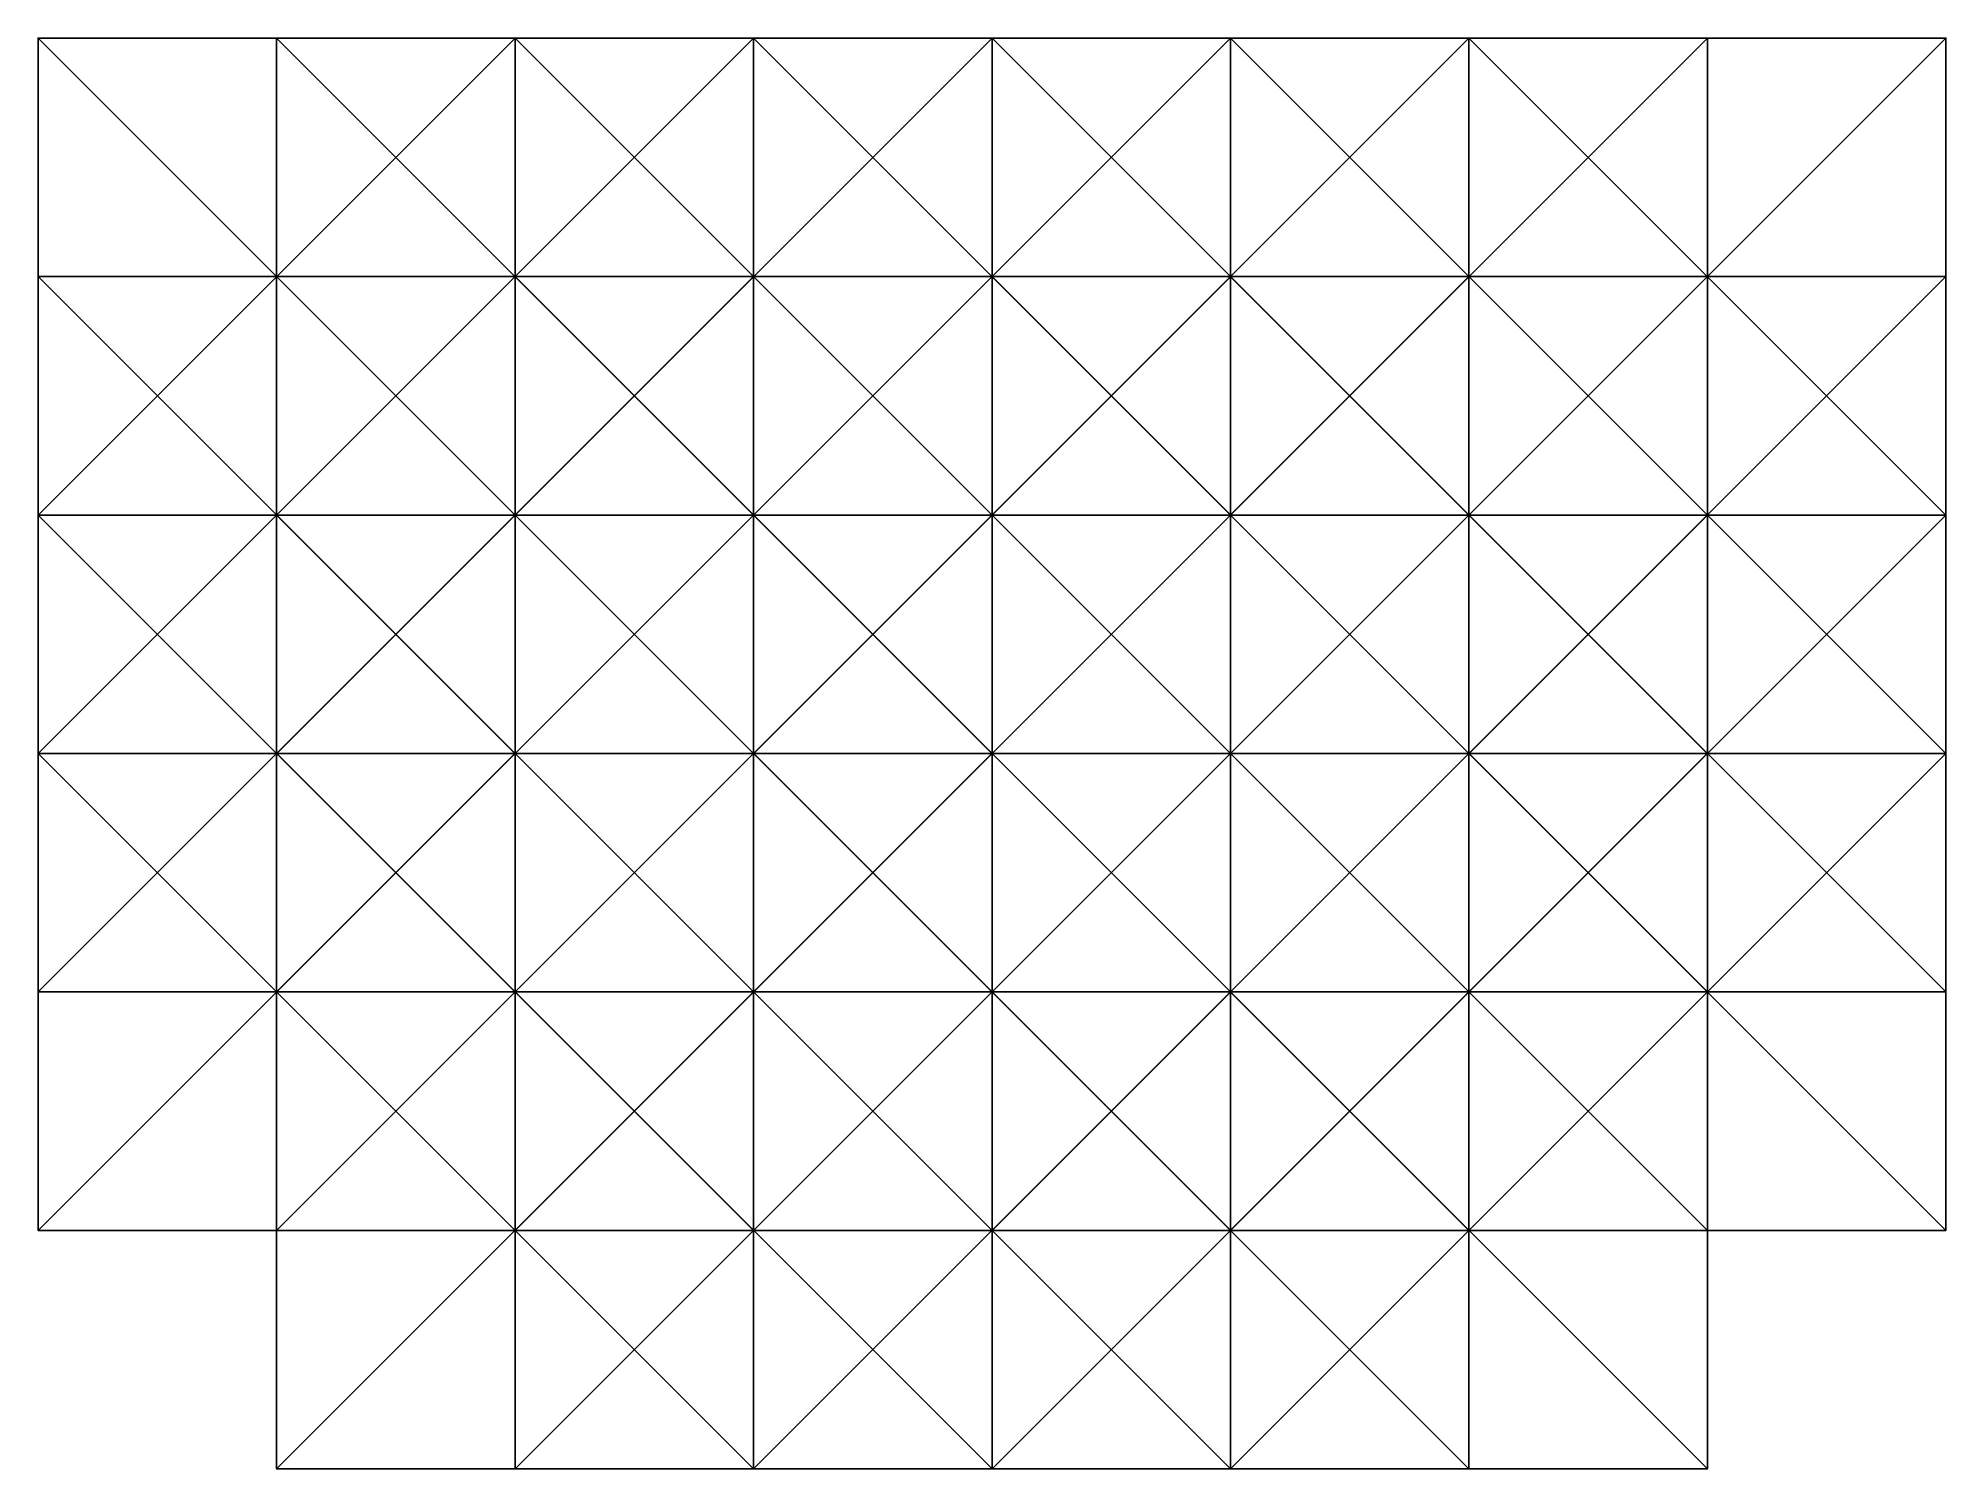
# Model space of a CAD drawing. Extents: x -4 to 4, y -1 to 5.
import ezdxf

# ---------------------------------------------------------------- set-up
doc = ezdxf.new("R2010")
doc.units = 0

msp = doc.modelspace()

# ---------------------------------------------------------------- linework, layer by layer
for points in [[(-4, 5, -3), (-2, 5, -3), (-4, 5, -5), (-2, 5, -5)], [(-4, 3, -3), (-2, 3, -3), (-4, 5, -3), (-2, 5, -3)], [(-4, 3, -5), (-2, 3, -5), (-4, 5, -5), (-2, 5, -5)], [(-4, 5, -3), (-4, 3, -3), (-4, 5, -5), (-4, 3, -5)], [(-4, 5, -2), (-2, 5, -2), (-4, 5, -4), (-2, 5, -4)], [(-4, 3, -2), (-2, 3, -2), (-4, 5, -2), (-2, 5, -2)], [(-4, 3, -4), (-2, 3, -4), (-4, 5, -4), (-2, 5, -4)], [(-4, 5, -2), (-4, 3, -2), (-4, 5, -4), (-4, 3, -4)], [(-4, 5, -1), (-2, 5, -1), (-4, 5, -3), (-2, 5, -3)], [(-4, 3, -1), (-2, 3, -1), (-4, 5, -1), (-2, 5, -1)], [(-4, 3, -3), (-2, 3, -3), (-4, 5, -3), (-2, 5, -3)], [(-4, 5, -1), (-4, 3, -1), (-4, 5, -3), (-4, 3, -3)], [(-4, 5), (-2, 5), (-4, 5, -2), (-2, 5, -2)], [(-4, 3), (-2, 3), (-4, 5), (-2, 5)], [(-4, 3, -2), (-2, 3, -2), (-4, 5, -2), (-2, 5, -2)], [(-4, 5), (-4, 3), (-4, 5, -2), (-4, 3, -2)], [(-4, 5, 1), (-2, 5, 1), (-4, 5, -1), (-2, 5, -1)], [(-4, 3, 1), (-2, 3, 1), (-4, 5, 1), (-2, 5, 1)], [(-4, 3, -1), (-2, 3, -1), (-4, 5, -1), (-2, 5, -1)], [(-4, 5, 1), (-4, 3, 1), (-4, 5, -1), (-4, 3, -1)], [(-4, 5, 2), (-2, 5, 2), (-4, 5), (-2, 5)], [(-4, 3, 2), (-2, 3, 2), (-4, 5, 2), (-2, 5, 2)], [(-4, 3), (-2, 3), (-4, 5), (-2, 5)], [(-4, 5, 2), (-4, 3, 2), (-4, 5), (-4, 3)], [(-4, 5, 3), (-2, 5, 3), (-4, 5, 1), (-2, 5, 1)], [(-4, 3, 3), (-2, 3, 3), (-4, 5, 3), (-2, 5, 3)], [(-4, 3, 1), (-2, 3, 1), (-4, 5, 1), (-2, 5, 1)], [(-4, 5, 3), (-4, 3, 3), (-4, 5, 1), (-4, 3, 1)], [(-4, 5, 4), (-2, 5, 4), (-4, 5, 2), (-2, 5, 2)], [(-4, 3, 4), (-2, 3, 4), (-4, 5, 4), (-2, 5, 4)], [(-4, 3, 2), (-2, 3, 2), (-4, 5, 2), (-2, 5, 2)], [(-4, 5, 4), (-4, 3, 4), (-4, 5, 2), (-4, 3, 2)], [(-4, 5, 5), (-2, 5, 5), (-4, 5, 3), (-2, 5, 3)], [(-4, 3, 5), (-2, 3, 5), (-4, 5, 5), (-2, 5, 5)], [(-4, 3, 3), (-2, 3, 3), (-4, 5, 3), (-2, 5, 3)], [(-4, 5, 5), (-4, 3, 5), (-4, 5, 3), (-4, 3, 3)], [(-3, 5, -3), (-1, 5, -3), (-3, 5, -5), (-1, 5, -5)], [(-3, 3, -3), (-1, 3, -3), (-3, 5, -3), (-1, 5, -3)], [(-3, 3, -5), (-1, 3, -5), (-3, 5, -5), (-1, 5, -5)], [(-3, 5, -3), (-3, 3, -3), (-3, 5, -5), (-3, 3, -5)], [(-3, 5, -2), (-1, 5, -2), (-3, 5, -4), (-1, 5, -4)], [(-3, 3, -2), (-1, 3, -2), (-3, 5, -2), (-1, 5, -2)], [(-3, 3, -4), (-1, 3, -4), (-3, 5, -4), (-1, 5, -4)], [(-3, 5, -2), (-3, 3, -2), (-3, 5, -4), (-3, 3, -4)], [(-3, 5, -1), (-1, 5, -1), (-3, 5, -3), (-1, 5, -3)], [(-3, 3, -1), (-1, 3, -1), (-3, 5, -1), (-1, 5, -1)], [(-3, 3, -3), (-1, 3, -3), (-3, 5, -3), (-1, 5, -3)], [(-3, 5, -1), (-3, 3, -1), (-3, 5, -3), (-3, 3, -3)], [(-3, 5), (-1, 5), (-3, 5, -2), (-1, 5, -2)], [(-3, 3), (-1, 3), (-3, 5), (-1, 5)], [(-3, 3, -2), (-1, 3, -2), (-3, 5, -2), (-1, 5, -2)], [(-3, 5), (-3, 3), (-3, 5, -2), (-3, 3, -2)], [(-3, 5, 1), (-1, 5, 1), (-3, 5, -1), (-1, 5, -1)], [(-3, 3, 1), (-1, 3, 1), (-3, 5, 1), (-1, 5, 1)], [(-3, 3, -1), (-1, 3, -1), (-3, 5, -1), (-1, 5, -1)], [(-3, 5, 1), (-3, 3, 1), (-3, 5, -1), (-3, 3, -1)], [(-3, 5, 2), (-1, 5, 2), (-3, 5), (-1, 5)], [(-3, 3, 2), (-1, 3, 2), (-3, 5, 2), (-1, 5, 2)], [(-3, 3), (-1, 3), (-3, 5), (-1, 5)], [(-3, 5, 2), (-3, 3, 2), (-3, 5), (-3, 3)], [(-3, 5, 3), (-1, 5, 3), (-3, 5, 1), (-1, 5, 1)], [(-3, 3, 3), (-1, 3, 3), (-3, 5, 3), (-1, 5, 3)], [(-3, 3, 1), (-1, 3, 1), (-3, 5, 1), (-1, 5, 1)], [(-3, 5, 3), (-3, 3, 3), (-3, 5, 1), (-3, 3, 1)], [(-3, 5, 4), (-1, 5, 4), (-3, 5, 2), (-1, 5, 2)], [(-3, 3, 4), (-1, 3, 4), (-3, 5, 4), (-1, 5, 4)], [(-3, 3, 2), (-1, 3, 2), (-3, 5, 2), (-1, 5, 2)], [(-3, 5, 4), (-3, 3, 4), (-3, 5, 2), (-3, 3, 2)], [(-3, 5, 5), (-1, 5, 5), (-3, 5, 3), (-1, 5, 3)], [(-3, 3, 5), (-1, 3, 5), (-3, 5, 5), (-1, 5, 5)], [(-3, 3, 3), (-1, 3, 3), (-3, 5, 3), (-1, 5, 3)], [(-3, 5, 5), (-3, 3, 5), (-3, 5, 3), (-3, 3, 3)], [(-2, 5, -3), (-2, 3, -3), (-2, 5, -5), (-2, 3, -5)], [(-2, 5, -2), (-2, 3, -2), (-2, 5, -4), (-2, 3, -4)], [(-2, 5, -1), (-2, 3, -1), (-2, 5, -3), (-2, 3, -3)], [(-2, 5, -2), (0, 5, -2), (-2, 5, -4), (0, 5, -4)], [(-2, 3, -2), (0, 3, -2), (-2, 5, -2), (0, 5, -2)], [(-2, 3, -4), (0, 3, -4), (-2, 5, -4), (0, 5, -4)], [(-2, 5, -2), (-2, 3, -2), (-2, 5, -4), (-2, 3, -4)], [(-2, 5, -1), (0, 5, -1), (-2, 5, -3), (0, 5, -3)], [(-2, 3, -1), (0, 3, -1), (-2, 5, -1), (0, 5, -1)], [(-2, 3, -3), (0, 3, -3), (-2, 5, -3), (0, 5, -3)], [(-2, 5, -1), (-2, 3, -1), (-2, 5, -3), (-2, 3, -3)], [(-2, 5), (-2, 3), (-2, 5, -2), (-2, 3, -2)], [(-2, 5, 1), (-2, 3, 1), (-2, 5, -1), (-2, 3, -1)], [(-2, 5, 2), (-2, 3, 2), (-2, 5), (-2, 3)], [(-2, 5), (0, 5), (-2, 5, -2), (0, 5, -2)], [(-2, 3), (0, 3), (-2, 5), (0, 5)], [(-2, 3, -2), (0, 3, -2), (-2, 5, -2), (0, 5, -2)], [(-2, 5), (-2, 3), (-2, 5, -2), (-2, 3, -2)], [(-2, 5, 1), (0, 5, 1), (-2, 5, -1), (0, 5, -1)], [(-2, 3, 1), (0, 3, 1), (-2, 5, 1), (0, 5, 1)], [(-2, 3, -1), (0, 3, -1), (-2, 5, -1), (0, 5, -1)], [(-2, 5, 1), (-2, 3, 1), (-2, 5, -1), (-2, 3, -1)], [(-2, 5, 2), (0, 5, 2), (-2, 5), (0, 5)], [(-2, 3, 2), (0, 3, 2), (-2, 5, 2), (0, 5, 2)], [(-2, 3), (0, 3), (-2, 5), (0, 5)], [(-2, 5, 2), (-2, 3, 2), (-2, 5), (-2, 3)], [(-2, 5, 3), (-2, 3, 3), (-2, 5, 1), (-2, 3, 1)], [(-2, 5, 4), (-2, 3, 4), (-2, 5, 2), (-2, 3, 2)], [(-2, 5, 5), (-2, 3, 5), (-2, 5, 3), (-2, 3, 3)], [(-2, 5, 3), (0, 5, 3), (-2, 5, 1), (0, 5, 1)], [(-2, 3, 3), (0, 3, 3), (-2, 5, 3), (0, 5, 3)], [(-2, 3, 1), (0, 3, 1), (-2, 5, 1), (0, 5, 1)], [(-2, 5, 3), (-2, 3, 3), (-2, 5, 1), (-2, 3, 1)], [(-2, 5, 4), (0, 5, 4), (-2, 5, 2), (0, 5, 2)], [(-2, 3, 4), (0, 3, 4), (-2, 5, 4), (0, 5, 4)], [(-2, 3, 2), (0, 3, 2), (-2, 5, 2), (0, 5, 2)], [(-2, 5, 4), (-2, 3, 4), (-2, 5, 2), (-2, 3, 2)], [(-2, 5, 5), (0, 5, 5), (-2, 5, 3), (0, 5, 3)], [(-2, 3, 5), (0, 3, 5), (-2, 5, 5), (0, 5, 5)], [(-2, 3, 3), (0, 3, 3), (-2, 5, 3), (0, 5, 3)], [(-2, 5, 5), (-2, 3, 5), (-2, 5, 3), (-2, 3, 3)], [(-2, 5, -3), (0, 5, -3), (-2, 5, -5), (0, 5, -5)], [(-2, 3, -3), (0, 3, -3), (-2, 5, -3), (0, 5, -3)], [(-2, 3, -5), (0, 3, -5), (-2, 5, -5), (0, 5, -5)], [(-2, 5, -3), (-2, 3, -3), (-2, 5, -5), (-2, 3, -5)], [(-1, 5, -3), (-1, 3, -3), (-1, 5, -5), (-1, 3, -5)], [(-1, 5, -2), (-1, 3, -2), (-1, 5, -4), (-1, 3, -4)], [(-1, 5, -1), (-1, 3, -1), (-1, 5, -3), (-1, 3, -3)], [(-1, 5, -2), (1, 5, -2), (-1, 5, -4), (1, 5, -4)], [(-1, 3, -2), (1, 3, -2), (-1, 5, -2), (1, 5, -2)], [(-1, 3, -4), (1, 3, -4), (-1, 5, -4), (1, 5, -4)], [(-1, 5, -2), (-1, 3, -2), (-1, 5, -4), (-1, 3, -4)], [(-1, 5, -1), (1, 5, -1), (-1, 5, -3), (1, 5, -3)], [(-1, 3, -1), (1, 3, -1), (-1, 5, -1), (1, 5, -1)], [(-1, 3, -3), (1, 3, -3), (-1, 5, -3), (1, 5, -3)], [(-1, 5, -1), (-1, 3, -1), (-1, 5, -3), (-1, 3, -3)], [(-1, 5), (-1, 3), (-1, 5, -2), (-1, 3, -2)], [(-1, 5, 1), (-1, 3, 1), (-1, 5, -1), (-1, 3, -1)], [(-1, 5, 2), (-1, 3, 2), (-1, 5), (-1, 3)], [(-1, 5, 3), (-1, 3, 3), (-1, 5, 1), (-1, 3, 1)], [(-1, 5, 4), (-1, 3, 4), (-1, 5, 2), (-1, 3, 2)], [(-1, 5, 5), (-1, 3, 5), (-1, 5, 3), (-1, 3, 3)], [(-1, 5, 3), (1, 5, 3), (-1, 5, 1), (1, 5, 1)], [(-1, 3, 3), (1, 3, 3), (-1, 5, 3), (1, 5, 3)], [(-1, 3, 1), (1, 3, 1), (-1, 5, 1), (1, 5, 1)], [(-1, 5, 3), (-1, 3, 3), (-1, 5, 1), (-1, 3, 1)], [(-1, 5, 4), (1, 5, 4), (-1, 5, 2), (1, 5, 2)], [(-1, 3, 4), (1, 3, 4), (-1, 5, 4), (1, 5, 4)], [(-1, 3, 2), (1, 3, 2), (-1, 5, 2), (1, 5, 2)], [(-1, 5, 4), (-1, 3, 4), (-1, 5, 2), (-1, 3, 2)], [(-1, 5, 5), (1, 5, 5), (-1, 5, 3), (1, 5, 3)], [(-1, 3, 5), (1, 3, 5), (-1, 5, 5), (1, 5, 5)], [(-1, 3, 3), (1, 3, 3), (-1, 5, 3), (1, 5, 3)], [(-1, 5, 5), (-1, 3, 5), (-1, 5, 3), (-1, 3, 3)], [(-1, 5), (1, 5), (-1, 5, -2), (1, 5, -2)], [(-1, 3), (1, 3), (-1, 5), (1, 5)], [(-1, 3, -2), (1, 3, -2), (-1, 5, -2), (1, 5, -2)], [(-1, 5), (-1, 3), (-1, 5, -2), (-1, 3, -2)], [(-1, 5, 1), (1, 5, 1), (-1, 5, -1), (1, 5, -1)], [(-1, 3, 1), (1, 3, 1), (-1, 5, 1), (1, 5, 1)], [(-1, 3, -1), (1, 3, -1), (-1, 5, -1), (1, 5, -1)], [(-1, 5, 1), (-1, 3, 1), (-1, 5, -1), (-1, 3, -1)], [(-1, 5, 2), (1, 5, 2), (-1, 5), (1, 5)], [(-1, 3, 2), (1, 3, 2), (-1, 5, 2), (1, 5, 2)], [(-1, 3), (1, 3), (-1, 5), (1, 5)], [(-1, 5, 2), (-1, 3, 2), (-1, 5), (-1, 3)], [(-1, 5, -3), (1, 5, -3), (-1, 5, -5), (1, 5, -5)], [(-1, 3, -3), (1, 3, -3), (-1, 5, -3), (1, 5, -3)], [(-1, 3, -5), (1, 3, -5), (-1, 5, -5), (1, 5, -5)], [(-1, 5, -3), (-1, 3, -3), (-1, 5, -5), (-1, 3, -5)], [(0, 5, -2), (0, 3, -2), (0, 5, -4), (0, 3, -4)], [(0, 5, -1), (0, 3, -1), (0, 5, -3), (0, 3, -3)], [(0, 5, -2), (2, 5, -2), (0, 5, -4), (2, 5, -4)], [(0, 3, -2), (2, 3, -2), (0, 5, -2), (2, 5, -2)], [(0, 3, -4), (2, 3, -4), (0, 5, -4), (2, 5, -4)], [(0, 5, -2), (0, 3, -2), (0, 5, -4), (0, 3, -4)], [(0, 5, -1), (2, 5, -1), (0, 5, -3), (2, 5, -3)], [(0, 3, -1), (2, 3, -1), (0, 5, -1), (2, 5, -1)], [(0, 3, -3), (2, 3, -3), (0, 5, -3), (2, 5, -3)], [(0, 5, -1), (0, 3, -1), (0, 5, -3), (0, 3, -3)], [(0, 5), (0, 3), (0, 5, -2), (0, 3, -2)], [(0, 5, 1), (0, 3, 1), (0, 5, -1), (0, 3, -1)], [(0, 5, 2), (0, 3, 2), (0, 5), (0, 3)], [(0, 5), (2, 5), (0, 5, -2), (2, 5, -2)], [(0, 3), (2, 3), (0, 5), (2, 5)], [(0, 3, -2), (2, 3, -2), (0, 5, -2), (2, 5, -2)], [(0, 5), (0, 3), (0, 5, -2), (0, 3, -2)], [(0, 5, 1), (2, 5, 1), (0, 5, -1), (2, 5, -1)], [(0, 3, 1), (2, 3, 1), (0, 5, 1), (2, 5, 1)], [(0, 3, -1), (2, 3, -1), (0, 5, -1), (2, 5, -1)], [(0, 5, 1), (0, 3, 1), (0, 5, -1), (0, 3, -1)], [(0, 5, 2), (2, 5, 2), (0, 5), (2, 5)], [(0, 3, 2), (2, 3, 2), (0, 5, 2), (2, 5, 2)], [(0, 3), (2, 3), (0, 5), (2, 5)], [(0, 5, 2), (0, 3, 2), (0, 5), (0, 3)], [(0, 5, 3), (0, 3, 3), (0, 5, 1), (0, 3, 1)], [(0, 5, 4), (0, 3, 4), (0, 5, 2), (0, 3, 2)], [(0, 5, 5), (0, 3, 5), (0, 5, 3), (0, 3, 3)], [(0, 5, 3), (2, 5, 3), (0, 5, 1), (2, 5, 1)], [(0, 3, 3), (2, 3, 3), (0, 5, 3), (2, 5, 3)], [(0, 3, 1), (2, 3, 1), (0, 5, 1), (2, 5, 1)], [(0, 5, 3), (0, 3, 3), (0, 5, 1), (0, 3, 1)], [(0, 5, 4), (2, 5, 4), (0, 5, 2), (2, 5, 2)], [(0, 3, 4), (2, 3, 4), (0, 5, 4), (2, 5, 4)], [(0, 3, 2), (2, 3, 2), (0, 5, 2), (2, 5, 2)], [(0, 5, 4), (0, 3, 4), (0, 5, 2), (0, 3, 2)], [(0, 5, 5), (2, 5, 5), (0, 5, 3), (2, 5, 3)], [(0, 3, 5), (2, 3, 5), (0, 5, 5), (2, 5, 5)], [(0, 3, 3), (2, 3, 3), (0, 5, 3), (2, 5, 3)], [(0, 5, 5), (0, 3, 5), (0, 5, 3), (0, 3, 3)], [(0, 5, -3), (0, 3, -3), (0, 5, -5), (0, 3, -5)], [(0, 5, -3), (2, 5, -3), (0, 5, -5), (2, 5, -5)], [(0, 3, -3), (2, 3, -3), (0, 5, -3), (2, 5, -3)], [(0, 3, -5), (2, 3, -5), (0, 5, -5), (2, 5, -5)], [(0, 5, -3), (0, 3, -3), (0, 5, -5), (0, 3, -5)], [(1, 5, -3), (3, 5, -3), (1, 5, -5), (3, 5, -5)], [(1, 3, -3), (3, 3, -3), (1, 5, -3), (3, 5, -3)], [(1, 3, -5), (3, 3, -5), (1, 5, -5), (3, 5, -5)], [(1, 5, -3), (1, 3, -3), (1, 5, -5), (1, 3, -5)], [(1, 5, -2), (1, 3, -2), (1, 5, -4), (1, 3, -4)], [(1, 5, -1), (1, 3, -1), (1, 5, -3), (1, 3, -3)], [(1, 5, -2), (3, 5, -2), (1, 5, -4), (3, 5, -4)], [(1, 3, -2), (3, 3, -2), (1, 5, -2), (3, 5, -2)], [(1, 3, -4), (3, 3, -4), (1, 5, -4), (3, 5, -4)], [(1, 5, -2), (1, 3, -2), (1, 5, -4), (1, 3, -4)], [(1, 5, -1), (3, 5, -1), (1, 5, -3), (3, 5, -3)], [(1, 3, -1), (3, 3, -1), (1, 5, -1), (3, 5, -1)], [(1, 3, -3), (3, 3, -3), (1, 5, -3), (3, 5, -3)], [(1, 5, -1), (1, 3, -1), (1, 5, -3), (1, 3, -3)], [(1, 5), (3, 5), (1, 5, -2), (3, 5, -2)], [(1, 3), (3, 3), (1, 5), (3, 5)], [(1, 3, -2), (3, 3, -2), (1, 5, -2), (3, 5, -2)], [(1, 5), (1, 3), (1, 5, -2), (1, 3, -2)], [(1, 5, 1), (3, 5, 1), (1, 5, -1), (3, 5, -1)], [(1, 3, 1), (3, 3, 1), (1, 5, 1), (3, 5, 1)], [(1, 3, -1), (3, 3, -1), (1, 5, -1), (3, 5, -1)], [(1, 5, 1), (1, 3, 1), (1, 5, -1), (1, 3, -1)], [(1, 5, 2), (3, 5, 2), (1, 5), (3, 5)], [(1, 3, 2), (3, 3, 2), (1, 5, 2), (3, 5, 2)], [(1, 3), (3, 3), (1, 5), (3, 5)], [(1, 5, 2), (1, 3, 2), (1, 5), (1, 3)], [(1, 5, 3), (1, 3, 3), (1, 5, 1), (1, 3, 1)], [(1, 5, 4), (1, 3, 4), (1, 5, 2), (1, 3, 2)], [(1, 5, 5), (1, 3, 5), (1, 5, 3), (1, 3, 3)], [(1, 5, 3), (3, 5, 3), (1, 5, 1), (3, 5, 1)], [(1, 3, 3), (3, 3, 3), (1, 5, 3), (3, 5, 3)], [(1, 3, 1), (3, 3, 1), (1, 5, 1), (3, 5, 1)], [(1, 5, 3), (1, 3, 3), (1, 5, 1), (1, 3, 1)], [(1, 5, 4), (3, 5, 4), (1, 5, 2), (3, 5, 2)], [(1, 3, 4), (3, 3, 4), (1, 5, 4), (3, 5, 4)], [(1, 3, 2), (3, 3, 2), (1, 5, 2), (3, 5, 2)], [(1, 5, 4), (1, 3, 4), (1, 5, 2), (1, 3, 2)], [(1, 5, 5), (3, 5, 5), (1, 5, 3), (3, 5, 3)], [(1, 3, 5), (3, 3, 5), (1, 5, 5), (3, 5, 5)], [(1, 3, 3), (3, 3, 3), (1, 5, 3), (3, 5, 3)], [(1, 5, 5), (1, 3, 5), (1, 5, 3), (1, 3, 3)], [(1, 5), (1, 3), (1, 5, -2), (1, 3, -2)], [(1, 5, 1), (1, 3, 1), (1, 5, -1), (1, 3, -1)], [(1, 5, 2), (1, 3, 2), (1, 5), (1, 3)], [(1, 5, -3), (1, 3, -3), (1, 5, -5), (1, 3, -5)], [(2, 5, -3), (4, 5, -3), (2, 5, -5), (4, 5, -5)], [(2, 3, -3), (4, 3, -3), (2, 5, -3), (4, 5, -3)], [(2, 3, -5), (4, 3, -5), (2, 5, -5), (4, 5, -5)], [(2, 5, -3), (2, 3, -3), (2, 5, -5), (2, 3, -5)], [(2, 5, -2), (2, 3, -2), (2, 5, -4), (2, 3, -4)], [(2, 5, -1), (2, 3, -1), (2, 5, -3), (2, 3, -3)], [(2, 5, -2), (4, 5, -2), (2, 5, -4), (4, 5, -4)], [(2, 3, -2), (4, 3, -2), (2, 5, -2), (4, 5, -2)], [(2, 3, -4), (4, 3, -4), (2, 5, -4), (4, 5, -4)], [(2, 5, -2), (2, 3, -2), (2, 5, -4), (2, 3, -4)], [(2, 5, -1), (4, 5, -1), (2, 5, -3), (4, 5, -3)], [(2, 3, -1), (4, 3, -1), (2, 5, -1), (4, 5, -1)], [(2, 3, -3), (4, 3, -3), (2, 5, -3), (4, 5, -3)], [(2, 5, -1), (2, 3, -1), (2, 5, -3), (2, 3, -3)], [(2, 5), (2, 3), (2, 5, -2), (2, 3, -2)], [(2, 5, 1), (2, 3, 1), (2, 5, -1), (2, 3, -1)], [(2, 5, 2), (2, 3, 2), (2, 5), (2, 3)], [(2, 5), (4, 5), (2, 5, -2), (4, 5, -2)], [(2, 3), (4, 3), (2, 5), (4, 5)], [(2, 3, -2), (4, 3, -2), (2, 5, -2), (4, 5, -2)], [(2, 5), (2, 3), (2, 5, -2), (2, 3, -2)], [(2, 5, 1), (4, 5, 1), (2, 5, -1), (4, 5, -1)], [(2, 3, 1), (4, 3, 1), (2, 5, 1), (4, 5, 1)], [(2, 3, -1), (4, 3, -1), (2, 5, -1), (4, 5, -1)], [(2, 5, 1), (2, 3, 1), (2, 5, -1), (2, 3, -1)], [(2, 5, 2), (4, 5, 2), (2, 5), (4, 5)], [(2, 3, 2), (4, 3, 2), (2, 5, 2), (4, 5, 2)], [(2, 3), (4, 3), (2, 5), (4, 5)], [(2, 5, 2), (2, 3, 2), (2, 5), (2, 3)], [(2, 5, 3), (2, 3, 3), (2, 5, 1), (2, 3, 1)], [(2, 5, 4), (2, 3, 4), (2, 5, 2), (2, 3, 2)], [(2, 5, 5), (2, 3, 5), (2, 5, 3), (2, 3, 3)], [(2, 5, 3), (4, 5, 3), (2, 5, 1), (4, 5, 1)], [(2, 3, 3), (4, 3, 3), (2, 5, 3), (4, 5, 3)], [(2, 3, 1), (4, 3, 1), (2, 5, 1), (4, 5, 1)], [(2, 5, 3), (2, 3, 3), (2, 5, 1), (2, 3, 1)], [(2, 5, 4), (4, 5, 4), (2, 5, 2), (4, 5, 2)], [(2, 3, 4), (4, 3, 4), (2, 5, 4), (4, 5, 4)], [(2, 3, 2), (4, 3, 2), (2, 5, 2), (4, 5, 2)], [(2, 5, 4), (2, 3, 4), (2, 5, 2), (2, 3, 2)], [(2, 5, 5), (4, 5, 5), (2, 5, 3), (4, 5, 3)], [(2, 3, 5), (4, 3, 5), (2, 5, 5), (4, 5, 5)], [(2, 3, 3), (4, 3, 3), (2, 5, 3), (4, 5, 3)], [(2, 5, 5), (2, 3, 5), (2, 5, 3), (2, 3, 3)], [(2, 5, -3), (2, 3, -3), (2, 5, -5), (2, 3, -5)], [(3, 5, -3), (3, 3, -3), (3, 5, -5), (3, 3, -5)], [(3, 5, -2), (3, 3, -2), (3, 5, -4), (3, 3, -4)], [(3, 5, -1), (3, 3, -1), (3, 5, -3), (3, 3, -3)], [(3, 5), (3, 3), (3, 5, -2), (3, 3, -2)], [(3, 5, 1), (3, 3, 1), (3, 5, -1), (3, 3, -1)], [(3, 5, 2), (3, 3, 2), (3, 5), (3, 3)], [(3, 5, 3), (3, 3, 3), (3, 5, 1), (3, 3, 1)], [(3, 5, 4), (3, 3, 4), (3, 5, 2), (3, 3, 2)], [(3, 5, 5), (3, 3, 5), (3, 5, 3), (3, 3, 3)], [(4, 5, -3), (4, 3, -3), (4, 5, -5), (4, 3, -5)], [(4, 5, -2), (4, 3, -2), (4, 5, -4), (4, 3, -4)], [(4, 5, -1), (4, 3, -1), (4, 5, -3), (4, 3, -3)], [(4, 5), (4, 3), (4, 5, -2), (4, 3, -2)], [(4, 5, 1), (4, 3, 1), (4, 5, -1), (4, 3, -1)], [(4, 5, 2), (4, 3, 2), (4, 5), (4, 3)], [(4, 5, 3), (4, 3, 3), (4, 5, 1), (4, 3, 1)], [(4, 5, 4), (4, 3, 4), (4, 5, 2), (4, 3, 2)], [(4, 5, 5), (4, 3, 5), (4, 5, 3), (4, 3, 3)], [(-4, 4, -3), (-2, 4, -3), (-4, 4, -5), (-2, 4, -5)], [(-4, 2, -3), (-2, 2, -3), (-4, 4, -3), (-2, 4, -3)], [(-4, 2, -5), (-2, 2, -5), (-4, 4, -5), (-2, 4, -5)], [(-4, 4, -3), (-4, 2, -3), (-4, 4, -5), (-4, 2, -5)], [(-4, 4, -2), (-2, 4, -2), (-4, 4, -4), (-2, 4, -4)], [(-4, 2, -2), (-2, 2, -2), (-4, 4, -2), (-2, 4, -2)], [(-4, 2, -4), (-2, 2, -4), (-4, 4, -4), (-2, 4, -4)], [(-4, 4, -2), (-4, 2, -2), (-4, 4, -4), (-4, 2, -4)], [(-4, 4, -1), (-2, 4, -1), (-4, 4, -3), (-2, 4, -3)], [(-4, 2, -1), (-2, 2, -1), (-4, 4, -1), (-2, 4, -1)], [(-4, 2, -3), (-2, 2, -3), (-4, 4, -3), (-2, 4, -3)], [(-4, 4, -1), (-4, 2, -1), (-4, 4, -3), (-4, 2, -3)], [(-4, 4), (-2, 4), (-4, 4, -2), (-2, 4, -2)], [(-4, 2), (-2, 2), (-4, 4), (-2, 4)], [(-4, 2, -2), (-2, 2, -2), (-4, 4, -2), (-2, 4, -2)], [(-4, 4), (-4, 2), (-4, 4, -2), (-4, 2, -2)], [(-4, 4, 1), (-2, 4, 1), (-4, 4, -1), (-2, 4, -1)], [(-4, 2, 1), (-2, 2, 1), (-4, 4, 1), (-2, 4, 1)], [(-4, 2, -1), (-2, 2, -1), (-4, 4, -1), (-2, 4, -1)], [(-4, 4, 1), (-4, 2, 1), (-4, 4, -1), (-4, 2, -1)], [(-4, 4, 2), (-2, 4, 2), (-4, 4), (-2, 4)], [(-4, 2, 2), (-2, 2, 2), (-4, 4, 2), (-2, 4, 2)], [(-4, 2), (-2, 2), (-4, 4), (-2, 4)], [(-4, 4, 2), (-4, 2, 2), (-4, 4), (-4, 2)], [(-4, 4, 3), (-2, 4, 3), (-4, 4, 1), (-2, 4, 1)], [(-4, 2, 3), (-2, 2, 3), (-4, 4, 3), (-2, 4, 3)], [(-4, 2, 1), (-2, 2, 1), (-4, 4, 1), (-2, 4, 1)], [(-4, 4, 3), (-4, 2, 3), (-4, 4, 1), (-4, 2, 1)], [(-4, 4, 4), (-2, 4, 4), (-4, 4, 2), (-2, 4, 2)], [(-4, 2, 4), (-2, 2, 4), (-4, 4, 4), (-2, 4, 4)], [(-4, 2, 2), (-2, 2, 2), (-4, 4, 2), (-2, 4, 2)], [(-4, 4, 4), (-4, 2, 4), (-4, 4, 2), (-4, 2, 2)], [(-4, 4, 5), (-2, 4, 5), (-4, 4, 3), (-2, 4, 3)], [(-4, 2, 5), (-2, 2, 5), (-4, 4, 5), (-2, 4, 5)], [(-4, 2, 3), (-2, 2, 3), (-4, 4, 3), (-2, 4, 3)], [(-4, 4, 5), (-4, 2, 5), (-4, 4, 3), (-4, 2, 3)], [(-3, 4, -3), (-1, 4, -3), (-3, 4, -5), (-1, 4, -5)], [(-3, 2, -3), (-1, 2, -3), (-3, 4, -3), (-1, 4, -3)], [(-3, 2, -5), (-1, 2, -5), (-3, 4, -5), (-1, 4, -5)], [(-3, 4, -3), (-3, 2, -3), (-3, 4, -5), (-3, 2, -5)], [(-3, 4, 5), (-1, 4, 5), (-3, 4, 3), (-1, 4, 3)], [(-3, 2, 5), (-1, 2, 5), (-3, 4, 5), (-1, 4, 5)], [(-3, 2, 3), (-1, 2, 3), (-3, 4, 3), (-1, 4, 3)], [(-3, 4, 5), (-3, 2, 5), (-3, 4, 3), (-3, 2, 3)], [(-3, 4, -2), (-1, 4, -2), (-3, 4, -4), (-1, 4, -4)], [(-3, 2, -2), (-1, 2, -2), (-3, 4, -2), (-1, 4, -2)], [(-3, 2, -4), (-1, 2, -4), (-3, 4, -4), (-1, 4, -4)], [(-3, 4, -2), (-3, 2, -2), (-3, 4, -4), (-3, 2, -4)], [(-3, 4, -1), (-1, 4, -1), (-3, 4, -3), (-1, 4, -3)], [(-3, 2, -1), (-1, 2, -1), (-3, 4, -1), (-1, 4, -1)], [(-3, 2, -3), (-1, 2, -3), (-3, 4, -3), (-1, 4, -3)], [(-3, 4, -1), (-3, 2, -1), (-3, 4, -3), (-3, 2, -3)], [(-3, 4), (-1, 4), (-3, 4, -2), (-1, 4, -2)], [(-3, 2), (-1, 2), (-3, 4), (-1, 4)], [(-3, 2, -2), (-1, 2, -2), (-3, 4, -2), (-1, 4, -2)], [(-3, 4), (-3, 2), (-3, 4, -2), (-3, 2, -2)], [(-3, 4, 1), (-1, 4, 1), (-3, 4, -1), (-1, 4, -1)], [(-3, 2, 1), (-1, 2, 1), (-3, 4, 1), (-1, 4, 1)], [(-3, 2, -1), (-1, 2, -1), (-3, 4, -1), (-1, 4, -1)], [(-3, 4, 1), (-3, 2, 1), (-3, 4, -1), (-3, 2, -1)], [(-3, 4, 2), (-1, 4, 2), (-3, 4), (-1, 4)], [(-3, 2, 2), (-1, 2, 2), (-3, 4, 2), (-1, 4, 2)], [(-3, 2), (-1, 2), (-3, 4), (-1, 4)], [(-3, 4, 2), (-3, 2, 2), (-3, 4), (-3, 2)], [(-3, 4, 3), (-1, 4, 3), (-3, 4, 1), (-1, 4, 1)], [(-3, 2, 3), (-1, 2, 3), (-3, 4, 3), (-1, 4, 3)], [(-3, 2, 1), (-1, 2, 1), (-3, 4, 1), (-1, 4, 1)], [(-3, 4, 3), (-3, 2, 3), (-3, 4, 1), (-3, 2, 1)], [(-3, 4, 4), (-1, 4, 4), (-3, 4, 2), (-1, 4, 2)], [(-3, 2, 4), (-1, 2, 4), (-3, 4, 4), (-1, 4, 4)], [(-3, 2, 2), (-1, 2, 2), (-3, 4, 2), (-1, 4, 2)], [(-3, 4, 4), (-3, 2, 4), (-3, 4, 2), (-3, 2, 2)], [(-2, 4, -3), (-2, 2, -3), (-2, 4, -5), (-2, 2, -5)], [(-2, 4, -2), (-2, 2, -2), (-2, 4, -4), (-2, 2, -4)], [(-2, 4, -1), (-2, 2, -1), (-2, 4, -3), (-2, 2, -3)], [(-2, 4), (-2, 2), (-2, 4, -2), (-2, 2, -2)], [(-2, 4, 1), (-2, 2, 1), (-2, 4, -1), (-2, 2, -1)], [(-2, 4, 2), (-2, 2, 2), (-2, 4), (-2, 2)], [(-2, 4, 3), (-2, 2, 3), (-2, 4, 1), (-2, 2, 1)], [(-2, 4, 4), (-2, 2, 4), (-2, 4, 2), (-2, 2, 2)], [(-2, 4, 5), (-2, 2, 5), (-2, 4, 3), (-2, 2, 3)], [(-2, 4, 5), (0, 4, 5), (-2, 4, 3), (0, 4, 3)], [(-2, 2, 5), (0, 2, 5), (-2, 4, 5), (0, 4, 5)], [(-2, 2, 3), (0, 2, 3), (-2, 4, 3), (0, 4, 3)], [(-2, 4, 5), (-2, 2, 5), (-2, 4, 3), (-2, 2, 3)], [(-1, 4, -3), (-1, 2, -3), (-1, 4, -5), (-1, 2, -5)], [(-1, 4, 5), (-1, 2, 5), (-1, 4, 3), (-1, 2, 3)], [(-1, 4, 5), (1, 4, 5), (-1, 4, 3), (1, 4, 3)], [(-1, 2, 5), (1, 2, 5), (-1, 4, 5), (1, 4, 5)], [(-1, 2, 3), (1, 2, 3), (-1, 4, 3), (1, 4, 3)], [(-1, 4, 5), (-1, 2, 5), (-1, 4, 3), (-1, 2, 3)], [(-1, 4, -2), (-1, 2, -2), (-1, 4, -4), (-1, 2, -4)], [(-1, 4, -1), (-1, 2, -1), (-1, 4, -3), (-1, 2, -3)], [(-1, 4), (-1, 2), (-1, 4, -2), (-1, 2, -2)], [(-1, 4, 1), (-1, 2, 1), (-1, 4, -1), (-1, 2, -1)], [(-1, 4, 2), (-1, 2, 2), (-1, 4), (-1, 2)], [(-1, 4, 3), (-1, 2, 3), (-1, 4, 1), (-1, 2, 1)], [(-1, 4, 4), (-1, 2, 4), (-1, 4, 2), (-1, 2, 2)], [(0, 4, 5), (0, 2, 5), (0, 4, 3), (0, 2, 3)], [(0, 4, 5), (2, 4, 5), (0, 4, 3), (2, 4, 3)], [(0, 2, 5), (2, 2, 5), (0, 4, 5), (2, 4, 5)], [(0, 2, 3), (2, 2, 3), (0, 4, 3), (2, 4, 3)], [(0, 4, 5), (0, 2, 5), (0, 4, 3), (0, 2, 3)], [(1, 4, -3), (3, 4, -3), (1, 4, -5), (3, 4, -5)], [(1, 2, -3), (3, 2, -3), (1, 4, -3), (3, 4, -3)], [(1, 2, -5), (3, 2, -5), (1, 4, -5), (3, 4, -5)], [(1, 4, -3), (1, 2, -3), (1, 4, -5), (1, 2, -5)], [(1, 4, 5), (3, 4, 5), (1, 4, 3), (3, 4, 3)], [(1, 2, 5), (3, 2, 5), (1, 4, 5), (3, 4, 5)], [(1, 2, 3), (3, 2, 3), (1, 4, 3), (3, 4, 3)], [(1, 4, 5), (1, 2, 5), (1, 4, 3), (1, 2, 3)], [(1, 4, 5), (1, 2, 5), (1, 4, 3), (1, 2, 3)], [(1, 4, -2), (3, 4, -2), (1, 4, -4), (3, 4, -4)], [(1, 2, -2), (3, 2, -2), (1, 4, -2), (3, 4, -2)], [(1, 2, -4), (3, 2, -4), (1, 4, -4), (3, 4, -4)], [(1, 4, -2), (1, 2, -2), (1, 4, -4), (1, 2, -4)], [(1, 4, -1), (3, 4, -1), (1, 4, -3), (3, 4, -3)], [(1, 2, -1), (3, 2, -1), (1, 4, -1), (3, 4, -1)], [(1, 2, -3), (3, 2, -3), (1, 4, -3), (3, 4, -3)], [(1, 4, -1), (1, 2, -1), (1, 4, -3), (1, 2, -3)], [(1, 4), (3, 4), (1, 4, -2), (3, 4, -2)], [(1, 2), (3, 2), (1, 4), (3, 4)], [(1, 2, -2), (3, 2, -2), (1, 4, -2), (3, 4, -2)], [(1, 4), (1, 2), (1, 4, -2), (1, 2, -2)], [(1, 4, 1), (3, 4, 1), (1, 4, -1), (3, 4, -1)], [(1, 2, 1), (3, 2, 1), (1, 4, 1), (3, 4, 1)], [(1, 2, -1), (3, 2, -1), (1, 4, -1), (3, 4, -1)], [(1, 4, 1), (1, 2, 1), (1, 4, -1), (1, 2, -1)], [(1, 4, 2), (3, 4, 2), (1, 4), (3, 4)], [(1, 2, 2), (3, 2, 2), (1, 4, 2), (3, 4, 2)], [(1, 2), (3, 2), (1, 4), (3, 4)], [(1, 4, 2), (1, 2, 2), (1, 4), (1, 2)], [(1, 4, 3), (3, 4, 3), (1, 4, 1), (3, 4, 1)], [(1, 2, 3), (3, 2, 3), (1, 4, 3), (3, 4, 3)], [(1, 2, 1), (3, 2, 1), (1, 4, 1), (3, 4, 1)], [(1, 4, 3), (1, 2, 3), (1, 4, 1), (1, 2, 1)], [(1, 4, 4), (3, 4, 4), (1, 4, 2), (3, 4, 2)], [(1, 2, 4), (3, 2, 4), (1, 4, 4), (3, 4, 4)], [(1, 2, 2), (3, 2, 2), (1, 4, 2), (3, 4, 2)], [(1, 4, 4), (1, 2, 4), (1, 4, 2), (1, 2, 2)], [(2, 4, -3), (4, 4, -3), (2, 4, -5), (4, 4, -5)], [(2, 2, -3), (4, 2, -3), (2, 4, -3), (4, 4, -3)], [(2, 2, -5), (4, 2, -5), (2, 4, -5), (4, 4, -5)], [(2, 4, -3), (2, 2, -3), (2, 4, -5), (2, 2, -5)], [(2, 4, -2), (4, 4, -2), (2, 4, -4), (4, 4, -4)], [(2, 2, -2), (4, 2, -2), (2, 4, -2), (4, 4, -2)], [(2, 2, -4), (4, 2, -4), (2, 4, -4), (4, 4, -4)], [(2, 4, -2), (2, 2, -2), (2, 4, -4), (2, 2, -4)], [(2, 4, -1), (4, 4, -1), (2, 4, -3), (4, 4, -3)], [(2, 2, -1), (4, 2, -1), (2, 4, -1), (4, 4, -1)], [(2, 2, -3), (4, 2, -3), (2, 4, -3), (4, 4, -3)], [(2, 4, -1), (2, 2, -1), (2, 4, -3), (2, 2, -3)], [(2, 4), (4, 4), (2, 4, -2), (4, 4, -2)], [(2, 2), (4, 2), (2, 4), (4, 4)], [(2, 2, -2), (4, 2, -2), (2, 4, -2), (4, 4, -2)], [(2, 4), (2, 2), (2, 4, -2), (2, 2, -2)], [(2, 4, 1), (4, 4, 1), (2, 4, -1), (4, 4, -1)], [(2, 2, 1), (4, 2, 1), (2, 4, 1), (4, 4, 1)], [(2, 2, -1), (4, 2, -1), (2, 4, -1), (4, 4, -1)], [(2, 4, 1), (2, 2, 1), (2, 4, -1), (2, 2, -1)], [(2, 4, 2), (4, 4, 2), (2, 4), (4, 4)], [(2, 2, 2), (4, 2, 2), (2, 4, 2), (4, 4, 2)], [(2, 2), (4, 2), (2, 4), (4, 4)], [(2, 4, 2), (2, 2, 2), (2, 4), (2, 2)], [(2, 4, 3), (4, 4, 3), (2, 4, 1), (4, 4, 1)], [(2, 2, 3), (4, 2, 3), (2, 4, 3), (4, 4, 3)], [(2, 2, 1), (4, 2, 1), (2, 4, 1), (4, 4, 1)], [(2, 4, 3), (2, 2, 3), (2, 4, 1), (2, 2, 1)], [(2, 4, 4), (4, 4, 4), (2, 4, 2), (4, 4, 2)], [(2, 2, 4), (4, 2, 4), (2, 4, 4), (4, 4, 4)], [(2, 2, 2), (4, 2, 2), (2, 4, 2), (4, 4, 2)], [(2, 4, 4), (2, 2, 4), (2, 4, 2), (2, 2, 2)], [(2, 4, 5), (4, 4, 5), (2, 4, 3), (4, 4, 3)], [(2, 2, 5), (4, 2, 5), (2, 4, 5), (4, 4, 5)], [(2, 2, 3), (4, 2, 3), (2, 4, 3), (4, 4, 3)], [(2, 4, 5), (2, 2, 5), (2, 4, 3), (2, 2, 3)], [(2, 4, 5), (2, 2, 5), (2, 4, 3), (2, 2, 3)], [(3, 4, -3), (3, 2, -3), (3, 4, -5), (3, 2, -5)], [(3, 4, 5), (3, 2, 5), (3, 4, 3), (3, 2, 3)], [(3, 4, -2), (3, 2, -2), (3, 4, -4), (3, 2, -4)], [(3, 4, -1), (3, 2, -1), (3, 4, -3), (3, 2, -3)], [(3, 4), (3, 2), (3, 4, -2), (3, 2, -2)], [(3, 4, 1), (3, 2, 1), (3, 4, -1), (3, 2, -1)], [(3, 4, 2), (3, 2, 2), (3, 4), (3, 2)], [(3, 4, 3), (3, 2, 3), (3, 4, 1), (3, 2, 1)], [(3, 4, 4), (3, 2, 4), (3, 4, 2), (3, 2, 2)], [(4, 4, -3), (4, 2, -3), (4, 4, -5), (4, 2, -5)], [(4, 4, -2), (4, 2, -2), (4, 4, -4), (4, 2, -4)], [(4, 4, -1), (4, 2, -1), (4, 4, -3), (4, 2, -3)], [(4, 4), (4, 2), (4, 4, -2), (4, 2, -2)], [(4, 4, 1), (4, 2, 1), (4, 4, -1), (4, 2, -1)], [(4, 4, 2), (4, 2, 2), (4, 4), (4, 2)], [(4, 4, 3), (4, 2, 3), (4, 4, 1), (4, 2, 1)], [(4, 4, 4), (4, 2, 4), (4, 4, 2), (4, 2, 2)], [(4, 4, 5), (4, 2, 5), (4, 4, 3), (4, 2, 3)], [(-4, 3, -3), (-2, 3, -3), (-4, 3, -5), (-2, 3, -5)], [(-4, 1, -3), (-2, 1, -3), (-4, 3, -3), (-2, 3, -3)], [(-4, 1, -5), (-2, 1, -5), (-4, 3, -5), (-2, 3, -5)], [(-4, 3, -3), (-4, 1, -3), (-4, 3, -5), (-4, 1, -5)], [(-4, 3, -3), (-2, 3, -3), (-4, 3, -5), (-2, 3, -5)], [(-4, 3, -2), (-2, 3, -2), (-4, 3, -4), (-2, 3, -4)], [(-4, 1, -2), (-2, 1, -2), (-4, 3, -2), (-2, 3, -2)], [(-4, 1, -4), (-2, 1, -4), (-4, 3, -4), (-2, 3, -4)], [(-4, 3, -2), (-4, 1, -2), (-4, 3, -4), (-4, 1, -4)], [(-4, 3, -1), (-2, 3, -1), (-4, 3, -3), (-2, 3, -3)], [(-4, 1, -1), (-2, 1, -1), (-4, 3, -1), (-2, 3, -1)], [(-4, 1, -3), (-2, 1, -3), (-4, 3, -3), (-2, 3, -3)], [(-4, 3, -1), (-4, 1, -1), (-4, 3, -3), (-4, 1, -3)], [(-4, 3), (-2, 3), (-4, 3, -2), (-2, 3, -2)], [(-4, 1), (-2, 1), (-4, 3), (-2, 3)], [(-4, 1, -2), (-2, 1, -2), (-4, 3, -2), (-2, 3, -2)], [(-4, 3), (-4, 1), (-4, 3, -2), (-4, 1, -2)], [(-4, 3, 1), (-2, 3, 1), (-4, 3, -1), (-2, 3, -1)], [(-4, 1, 1), (-2, 1, 1), (-4, 3, 1), (-2, 3, 1)], [(-4, 1, -1), (-2, 1, -1), (-4, 3, -1), (-2, 3, -1)], [(-4, 3, 1), (-4, 1, 1), (-4, 3, -1), (-4, 1, -1)], [(-4, 3, 2), (-2, 3, 2), (-4, 3), (-2, 3)], [(-4, 1, 2), (-2, 1, 2), (-4, 3, 2), (-2, 3, 2)], [(-4, 1), (-2, 1), (-4, 3), (-2, 3)], [(-4, 3, 2), (-4, 1, 2), (-4, 3), (-4, 1)], [(-4, 3, 3), (-2, 3, 3), (-4, 3, 1), (-2, 3, 1)], [(-4, 1, 3), (-2, 1, 3), (-4, 3, 3), (-2, 3, 3)], [(-4, 1, 1), (-2, 1, 1), (-4, 3, 1), (-2, 3, 1)], [(-4, 3, 3), (-4, 1, 3), (-4, 3, 1), (-4, 1, 1)], [(-4, 3, 4), (-2, 3, 4), (-4, 3, 2), (-2, 3, 2)], [(-4, 1, 4), (-2, 1, 4), (-4, 3, 4), (-2, 3, 4)], [(-4, 1, 2), (-2, 1, 2), (-4, 3, 2), (-2, 3, 2)], [(-4, 3, 4), (-4, 1, 4), (-4, 3, 2), (-4, 1, 2)], [(-4, 3, -2), (-2, 3, -2), (-4, 3, -4), (-2, 3, -4)], [(-4, 3, -1), (-2, 3, -1), (-4, 3, -3), (-2, 3, -3)], [(-4, 3), (-2, 3), (-4, 3, -2), (-2, 3, -2)], [(-4, 3, 1), (-2, 3, 1), (-4, 3, -1), (-2, 3, -1)], [(-4, 3, 2), (-2, 3, 2), (-4, 3), (-2, 3)], [(-4, 3, 3), (-2, 3, 3), (-4, 3, 1), (-2, 3, 1)], [(-4, 3, 4), (-2, 3, 4), (-4, 3, 2), (-2, 3, 2)], [(-4, 3, 5), (-2, 3, 5), (-4, 3, 3), (-2, 3, 3)], [(-4, 3, 5), (-2, 3, 5), (-4, 3, 3), (-2, 3, 3)], [(-4, 1, 5), (-2, 1, 5), (-4, 3, 5), (-2, 3, 5)], [(-4, 1, 3), (-2, 1, 3), (-4, 3, 3), (-2, 3, 3)], [(-4, 3, 5), (-4, 1, 5), (-4, 3, 3), (-4, 1, 3)], [(-3, 3, -3), (-1, 3, -3), (-3, 3, -5), (-1, 3, -5)], [(-3, 1, -3), (-1, 1, -3), (-3, 3, -3), (-1, 3, -3)], [(-3, 1, -5), (-1, 1, -5), (-3, 3, -5), (-1, 3, -5)], [(-3, 3, -3), (-3, 1, -3), (-3, 3, -5), (-3, 1, -5)], [(-3, 3, -3), (-1, 3, -3), (-3, 3, -5), (-1, 3, -5)], [(-3, 3, -2), (-1, 3, -2), (-3, 3, -4), (-1, 3, -4)], [(-3, 3, -1), (-1, 3, -1), (-3, 3, -3), (-1, 3, -3)], [(-3, 3), (-1, 3), (-3, 3, -2), (-1, 3, -2)], [(-3, 3, 1), (-1, 3, 1), (-3, 3, -1), (-1, 3, -1)], [(-3, 3, 2), (-1, 3, 2), (-3, 3), (-1, 3)], [(-3, 3, 3), (-1, 3, 3), (-3, 3, 1), (-1, 3, 1)], [(-3, 3, 4), (-1, 3, 4), (-3, 3, 2), (-1, 3, 2)], [(-3, 3, 5), (-1, 3, 5), (-3, 3, 3), (-1, 3, 3)], [(-3, 3, 5), (-1, 3, 5), (-3, 3, 3), (-1, 3, 3)], [(-3, 1, 5), (-1, 1, 5), (-3, 3, 5), (-1, 3, 5)], [(-3, 1, 3), (-1, 1, 3), (-3, 3, 3), (-1, 3, 3)], [(-3, 3, 5), (-3, 1, 5), (-3, 3, 3), (-3, 1, 3)], [(-2, 3, -3), (-2, 1, -3), (-2, 3, -5), (-2, 1, -5)], [(-2, 3, -2), (-2, 1, -2), (-2, 3, -4), (-2, 1, -4)], [(-2, 3, -1), (-2, 1, -1), (-2, 3, -3), (-2, 1, -3)], [(-2, 3), (-2, 1), (-2, 3, -2), (-2, 1, -2)], [(-2, 3, 1), (-2, 1, 1), (-2, 3, -1), (-2, 1, -1)], [(-2, 3, 2), (-2, 1, 2), (-2, 3), (-2, 1)], [(-2, 3, 3), (-2, 1, 3), (-2, 3, 1), (-2, 1, 1)], [(-2, 3, 4), (-2, 1, 4), (-2, 3, 2), (-2, 1, 2)], [(-2, 3, -2), (0, 3, -2), (-2, 3, -4), (0, 3, -4)], [(-2, 3, -1), (0, 3, -1), (-2, 3, -3), (0, 3, -3)], [(-2, 3), (0, 3), (-2, 3, -2), (0, 3, -2)], [(-2, 3, 1), (0, 3, 1), (-2, 3, -1), (0, 3, -1)], [(-2, 3, 2), (0, 3, 2), (-2, 3), (0, 3)], [(-2, 3, 3), (0, 3, 3), (-2, 3, 1), (0, 3, 1)], [(-2, 3, 4), (0, 3, 4), (-2, 3, 2), (0, 3, 2)], [(-2, 3, 5), (0, 3, 5), (-2, 3, 3), (0, 3, 3)], [(-2, 3, 5), (-2, 1, 5), (-2, 3, 3), (-2, 1, 3)], [(-2, 3, 5), (0, 3, 5), (-2, 3, 3), (0, 3, 3)], [(-2, 1, 5), (0, 1, 5), (-2, 3, 5), (0, 3, 5)], [(-2, 1, 3), (0, 1, 3), (-2, 3, 3), (0, 3, 3)], [(-2, 3, 5), (-2, 1, 5), (-2, 3, 3), (-2, 1, 3)], [(-2, 3, -3), (0, 3, -3), (-2, 3, -5), (0, 3, -5)], [(-1, 3, 4), (1, 3, 4), (-1, 3, 2), (1, 3, 2)], [(-1, 1, 4), (1, 1, 4), (-1, 3, 4), (1, 3, 4)], [(-1, 1, 2), (1, 1, 2), (-1, 3, 2), (1, 3, 2)], [(-1, 3, 4), (-1, 1, 4), (-1, 3, 2), (-1, 1, 2)], [(-1, 3, -3), (-1, 1, -3), (-1, 3, -5), (-1, 1, -5)], [(-1, 3, -2), (1, 3, -2), (-1, 3, -4), (1, 3, -4)], [(-1, 3, -1), (1, 3, -1), (-1, 3, -3), (1, 3, -3)], [(-1, 3, 3), (1, 3, 3), (-1, 3, 1), (1, 3, 1)], [(-1, 3, 4), (1, 3, 4), (-1, 3, 2), (1, 3, 2)], [(-1, 3, 5), (1, 3, 5), (-1, 3, 3), (1, 3, 3)], [(-1, 3, 5), (-1, 1, 5), (-1, 3, 3), (-1, 1, 3)], [(-1, 3, 5), (1, 3, 5), (-1, 3, 3), (1, 3, 3)], [(-1, 1, 5), (1, 1, 5), (-1, 3, 5), (1, 3, 5)], [(-1, 1, 3), (1, 1, 3), (-1, 3, 3), (1, 3, 3)], [(-1, 3, 5), (-1, 1, 5), (-1, 3, 3), (-1, 1, 3)], [(-1, 3), (1, 3), (-1, 3, -2), (1, 3, -2)], [(-1, 3, 1), (1, 3, 1), (-1, 3, -1), (1, 3, -1)], [(-1, 3, 2), (1, 3, 2), (-1, 3), (1, 3)], [(-1, 3, -3), (1, 3, -3), (-1, 3, -5), (1, 3, -5)], [(0, 3, -2), (2, 3, -2), (0, 3, -4), (2, 3, -4)], [(0, 3, -1), (2, 3, -1), (0, 3, -3), (2, 3, -3)], [(0, 3), (2, 3), (0, 3, -2), (2, 3, -2)], [(0, 3, 1), (2, 3, 1), (0, 3, -1), (2, 3, -1)], [(0, 3, 2), (2, 3, 2), (0, 3), (2, 3)], [(0, 3, 3), (2, 3, 3), (0, 3, 1), (2, 3, 1)], [(0, 3, 4), (2, 3, 4), (0, 3, 2), (2, 3, 2)], [(0, 3, 5), (2, 3, 5), (0, 3, 3), (2, 3, 3)], [(0, 3, 5), (0, 1, 5), (0, 3, 3), (0, 1, 3)], [(0, 3, 5), (2, 3, 5), (0, 3, 3), (2, 3, 3)], [(0, 1, 5), (2, 1, 5), (0, 3, 5), (2, 3, 5)], [(0, 1, 3), (2, 1, 3), (0, 3, 3), (2, 3, 3)], [(0, 3, 5), (0, 1, 5), (0, 3, 3), (0, 1, 3)], [(0, 3, -3), (2, 3, -3), (0, 3, -5), (2, 3, -5)], [(1, 3, 4), (1, 1, 4), (1, 3, 2), (1, 1, 2)], [(1, 3, -3), (3, 3, -3), (1, 3, -5), (3, 3, -5)], [(1, 1, -3), (3, 1, -3), (1, 3, -3), (3, 3, -3)], [(1, 1, -5), (3, 1, -5), (1, 3, -5), (3, 3, -5)], [(1, 3, -3), (1, 1, -3), (1, 3, -5), (1, 1, -5)], [(1, 3, -3), (3, 3, -3), (1, 3, -5), (3, 3, -5)], [(1, 3, -2), (3, 3, -2), (1, 3, -4), (3, 3, -4)], [(1, 3, -1), (3, 3, -1), (1, 3, -3), (3, 3, -3)], [(1, 3), (3, 3), (1, 3, -2), (3, 3, -2)], [(1, 3, 1), (3, 3, 1), (1, 3, -1), (3, 3, -1)], [(1, 3, 2), (3, 3, 2), (1, 3), (3, 3)], [(1, 3, 3), (3, 3, 3), (1, 3, 1), (3, 3, 1)], [(1, 3, 4), (3, 3, 4), (1, 3, 2), (3, 3, 2)], [(1, 3, 5), (3, 3, 5), (1, 3, 3), (3, 3, 3)], [(1, 3, 5), (1, 1, 5), (1, 3, 3), (1, 1, 3)], [(1, 3, 5), (3, 3, 5), (1, 3, 3), (3, 3, 3)], [(1, 1, 5), (3, 1, 5), (1, 3, 5), (3, 3, 5)], [(1, 1, 3), (3, 1, 3), (1, 3, 3), (3, 3, 3)], [(1, 3, 5), (1, 1, 5), (1, 3, 3), (1, 1, 3)], [(2, 3, -3), (4, 3, -3), (2, 3, -5), (4, 3, -5)], [(2, 1, -3), (4, 1, -3), (2, 3, -3), (4, 3, -3)], [(2, 1, -5), (4, 1, -5), (2, 3, -5), (4, 3, -5)], [(2, 3, -3), (2, 1, -3), (2, 3, -5), (2, 1, -5)], [(2, 3, -3), (4, 3, -3), (2, 3, -5), (4, 3, -5)], [(2, 3, -2), (4, 3, -2), (2, 3, -4), (4, 3, -4)], [(2, 3, -1), (4, 3, -1), (2, 3, -3), (4, 3, -3)], [(2, 3, -2), (4, 3, -2), (2, 3, -4), (4, 3, -4)], [(2, 1, -2), (4, 1, -2), (2, 3, -2), (4, 3, -2)], [(2, 1, -4), (4, 1, -4), (2, 3, -4), (4, 3, -4)], [(2, 3, -2), (2, 1, -2), (2, 3, -4), (2, 1, -4)], [(2, 3, -1), (4, 3, -1), (2, 3, -3), (4, 3, -3)], [(2, 1, -1), (4, 1, -1), (2, 3, -1), (4, 3, -1)], [(2, 1, -3), (4, 1, -3), (2, 3, -3), (4, 3, -3)], [(2, 3, -1), (2, 1, -1), (2, 3, -3), (2, 1, -3)], [(2, 3), (4, 3), (2, 3, -2), (4, 3, -2)], [(2, 1), (4, 1), (2, 3), (4, 3)], [(2, 1, -2), (4, 1, -2), (2, 3, -2), (4, 3, -2)], [(2, 3), (2, 1), (2, 3, -2), (2, 1, -2)], [(2, 3, 1), (4, 3, 1), (2, 3, -1), (4, 3, -1)], [(2, 1, 1), (4, 1, 1), (2, 3, 1), (4, 3, 1)], [(2, 1, -1), (4, 1, -1), (2, 3, -1), (4, 3, -1)], [(2, 3, 1), (2, 1, 1), (2, 3, -1), (2, 1, -1)], [(2, 3, 2), (4, 3, 2), (2, 3), (4, 3)], [(2, 1, 2), (4, 1, 2), (2, 3, 2), (4, 3, 2)], [(2, 1), (4, 1), (2, 3), (4, 3)], [(2, 3, 2), (2, 1, 2), (2, 3), (2, 1)], [(2, 3, 3), (4, 3, 3), (2, 3, 1), (4, 3, 1)], [(2, 1, 3), (4, 1, 3), (2, 3, 3), (4, 3, 3)], [(2, 1, 1), (4, 1, 1), (2, 3, 1), (4, 3, 1)], [(2, 3, 3), (2, 1, 3), (2, 3, 1), (2, 1, 1)], [(2, 3, 4), (4, 3, 4), (2, 3, 2), (4, 3, 2)], [(2, 1, 4), (4, 1, 4), (2, 3, 4), (4, 3, 4)], [(2, 1, 2), (4, 1, 2), (2, 3, 2), (4, 3, 2)], [(2, 3, 4), (2, 1, 4), (2, 3, 2), (2, 1, 2)], [(2, 3), (4, 3), (2, 3, -2), (4, 3, -2)], [(2, 3, 1), (4, 3, 1), (2, 3, -1), (4, 3, -1)], [(2, 3, 2), (4, 3, 2), (2, 3), (4, 3)], [(2, 3, 3), (4, 3, 3), (2, 3, 1), (4, 3, 1)], [(2, 3, 4), (4, 3, 4), (2, 3, 2), (4, 3, 2)], [(2, 3, 5), (4, 3, 5), (2, 3, 3), (4, 3, 3)], [(2, 3, 5), (2, 1, 5), (2, 3, 3), (2, 1, 3)], [(2, 3, 5), (4, 3, 5), (2, 3, 3), (4, 3, 3)], [(2, 1, 5), (4, 1, 5), (2, 3, 5), (4, 3, 5)], [(2, 1, 3), (4, 1, 3), (2, 3, 3), (4, 3, 3)], [(2, 3, 5), (2, 1, 5), (2, 3, 3), (2, 1, 3)], [(3, 3, -3), (3, 1, -3), (3, 3, -5), (3, 1, -5)], [(3, 3, 5), (3, 1, 5), (3, 3, 3), (3, 1, 3)], [(4, 3, -3), (4, 1, -3), (4, 3, -5), (4, 1, -5)], [(4, 3, -2), (4, 1, -2), (4, 3, -4), (4, 1, -4)], [(4, 3, -1), (4, 1, -1), (4, 3, -3), (4, 1, -3)], [(4, 3), (4, 1), (4, 3, -2), (4, 1, -2)], [(4, 3, 1), (4, 1, 1), (4, 3, -1), (4, 1, -1)], [(4, 3, 2), (4, 1, 2), (4, 3), (4, 1)], [(4, 3, 3), (4, 1, 3), (4, 3, 1), (4, 1, 1)], [(4, 3, 4), (4, 1, 4), (4, 3, 2), (4, 1, 2)], [(4, 3, 5), (4, 1, 5), (4, 3, 3), (4, 1, 3)], [(-4, 2, -3), (-2, 2, -3), (-4, 2, -5), (-2, 2, -5)], [(-4, 0, -3), (-2, 0, -3), (-4, 2, -3), (-2, 2, -3)], [(-4, 0, -5), (-2, 0, -5), (-4, 2, -5), (-2, 2, -5)], [(-4, 2, -3), (-4, 0, -3), (-4, 2, -5), (-4, 0, -5)], [(-4, 2, -3), (-2, 2, -3), (-4, 2, -5), (-2, 2, -5)], [(-4, 2, -2), (-2, 2, -2), (-4, 2, -4), (-2, 2, -4)], [(-4, 0, -2), (-2, 0, -2), (-4, 2, -2), (-2, 2, -2)], [(-4, 0, -4), (-2, 0, -4), (-4, 2, -4), (-2, 2, -4)], [(-4, 2, -2), (-4, 0, -2), (-4, 2, -4), (-4, 0, -4)], [(-4, 2, -1), (-2, 2, -1), (-4, 2, -3), (-2, 2, -3)], [(-4, 0, -1), (-2, 0, -1), (-4, 2, -1), (-2, 2, -1)], [(-4, 0, -3), (-2, 0, -3), (-4, 2, -3), (-2, 2, -3)], [(-4, 2, -1), (-4, 0, -1), (-4, 2, -3), (-4, 0, -3)], [(-4, 2), (-2, 2), (-4, 2, -2), (-2, 2, -2)], [(-4, 0), (-2, 0), (-4, 2), (-2, 2)], [(-4, 0, -2), (-2, 0, -2), (-4, 2, -2), (-2, 2, -2)], [(-4, 2), (-4, 0), (-4, 2, -2), (-4, 0, -2)], [(-4, 2, 1), (-2, 2, 1), (-4, 2, -1), (-2, 2, -1)], [(-4, 0, 1), (-2, 0, 1), (-4, 2, 1), (-2, 2, 1)], [(-4, 0, -1), (-2, 0, -1), (-4, 2, -1), (-2, 2, -1)], [(-4, 2, 1), (-4, 0, 1), (-4, 2, -1), (-4, 0, -1)], [(-4, 2, 2), (-2, 2, 2), (-4, 2), (-2, 2)], [(-4, 0, 2), (-2, 0, 2), (-4, 2, 2), (-2, 2, 2)], [(-4, 0), (-2, 0), (-4, 2), (-2, 2)], [(-4, 2, 2), (-4, 0, 2), (-4, 2), (-4, 0)], [(-4, 2, 3), (-2, 2, 3), (-4, 2, 1), (-2, 2, 1)], [(-4, 0, 3), (-2, 0, 3), (-4, 2, 3), (-2, 2, 3)], [(-4, 0, 1), (-2, 0, 1), (-4, 2, 1), (-2, 2, 1)], [(-4, 2, 3), (-4, 0, 3), (-4, 2, 1), (-4, 0, 1)], [(-4, 2, 4), (-2, 2, 4), (-4, 2, 2), (-2, 2, 2)], [(-4, 0, 4), (-2, 0, 4), (-4, 2, 4), (-2, 2, 4)], [(-4, 0, 2), (-2, 0, 2), (-4, 2, 2), (-2, 2, 2)], [(-4, 2, 4), (-4, 0, 4), (-4, 2, 2), (-4, 0, 2)], [(-4, 2, -2), (-2, 2, -2), (-4, 2, -4), (-2, 2, -4)], [(-4, 2, -1), (-2, 2, -1), (-4, 2, -3), (-2, 2, -3)], [(-4, 2), (-2, 2), (-4, 2, -2), (-2, 2, -2)], [(-4, 2, 1), (-2, 2, 1), (-4, 2, -1), (-2, 2, -1)], [(-4, 2, 2), (-2, 2, 2), (-4, 2), (-2, 2)], [(-4, 2, 3), (-2, 2, 3), (-4, 2, 1), (-2, 2, 1)], [(-4, 2, 4), (-2, 2, 4), (-4, 2, 2), (-2, 2, 2)], [(-4, 2, 5), (-2, 2, 5), (-4, 2, 3), (-2, 2, 3)], [(-4, 0, 5), (-2, 0, 5), (-4, 2, 5), (-2, 2, 5)], [(-4, 0, 3), (-2, 0, 3), (-4, 2, 3), (-2, 2, 3)], [(-4, 2, 5), (-4, 0, 5), (-4, 2, 3), (-4, 0, 3)], [(-4, 2, 5), (-2, 2, 5), (-4, 2, 3), (-2, 2, 3)], [(-3, 2, -3), (-1, 2, -3), (-3, 2, -5), (-1, 2, -5)], [(-3, 0, -3), (-1, 0, -3), (-3, 2, -3), (-1, 2, -3)], [(-3, 0, -5), (-1, 0, -5), (-3, 2, -5), (-1, 2, -5)], [(-3, 2, -3), (-3, 0, -3), (-3, 2, -5), (-3, 0, -5)], [(-3, 2, -3), (-1, 2, -3), (-3, 2, -5), (-1, 2, -5)], [(-3, 2, 5), (-1, 2, 5), (-3, 2, 3), (-1, 2, 3)], [(-3, 0, 5), (-1, 0, 5), (-3, 2, 5), (-1, 2, 5)], [(-3, 0, 3), (-1, 0, 3), (-3, 2, 3), (-1, 2, 3)], [(-3, 2, 5), (-3, 0, 5), (-3, 2, 3), (-3, 0, 3)], [(-3, 2, 5), (-1, 2, 5), (-3, 2, 3), (-1, 2, 3)], [(-3, 2, -2), (-1, 2, -2), (-3, 2, -4), (-1, 2, -4)], [(-3, 2, -1), (-1, 2, -1), (-3, 2, -3), (-1, 2, -3)], [(-3, 2), (-1, 2), (-3, 2, -2), (-1, 2, -2)], [(-3, 2, 1), (-1, 2, 1), (-3, 2, -1), (-1, 2, -1)], [(-3, 2, 2), (-1, 2, 2), (-3, 2), (-1, 2)], [(-3, 2, 3), (-1, 2, 3), (-3, 2, 1), (-1, 2, 1)], [(-3, 2, 4), (-1, 2, 4), (-3, 2, 2), (-1, 2, 2)], [(-2, 2, -3), (-2, 0, -3), (-2, 2, -5), (-2, 0, -5)], [(-2, 2, -2), (-2, 0, -2), (-2, 2, -4), (-2, 0, -4)], [(-2, 2, -1), (-2, 0, -1), (-2, 2, -3), (-2, 0, -3)], [(-2, 2), (-2, 0), (-2, 2, -2), (-2, 0, -2)], [(-2, 2, 1), (-2, 0, 1), (-2, 2, -1), (-2, 0, -1)], [(-2, 2, 2), (-2, 0, 2), (-2, 2), (-2, 0)], [(-2, 2, 3), (-2, 0, 3), (-2, 2, 1), (-2, 0, 1)], [(-2, 2, 4), (-2, 0, 4), (-2, 2, 2), (-2, 0, 2)], [(-2, 2, 5), (-2, 0, 5), (-2, 2, 3), (-2, 0, 3)], [(-2, 2, 5), (0, 2, 5), (-2, 2, 3), (0, 2, 3)], [(-2, 0, 5), (0, 0, 5), (-2, 2, 5), (0, 2, 5)], [(-2, 0, 3), (0, 0, 3), (-2, 2, 3), (0, 2, 3)], [(-2, 2, 5), (-2, 0, 5), (-2, 2, 3), (-2, 0, 3)], [(-2, 2, 5), (0, 2, 5), (-2, 2, 3), (0, 2, 3)], [(-1, 2, -3), (-1, 0, -3), (-1, 2, -5), (-1, 0, -5)], [(-1, 2, 5), (-1, 0, 5), (-1, 2, 3), (-1, 0, 3)], [(-1, 2, 5), (1, 2, 5), (-1, 2, 3), (1, 2, 3)], [(-1, 0, 5), (1, 0, 5), (-1, 2, 5), (1, 2, 5)], [(-1, 0, 3), (1, 0, 3), (-1, 2, 3), (1, 2, 3)], [(-1, 2, 5), (-1, 0, 5), (-1, 2, 3), (-1, 0, 3)], [(-1, 2, 5), (1, 2, 5), (-1, 2, 3), (1, 2, 3)], [(0, 2, 5), (0, 0, 5), (0, 2, 3), (0, 0, 3)], [(0, 2, 5), (2, 2, 5), (0, 2, 3), (2, 2, 3)], [(0, 0, 5), (2, 0, 5), (0, 2, 5), (2, 2, 5)], [(0, 0, 3), (2, 0, 3), (0, 2, 3), (2, 2, 3)], [(0, 2, 5), (0, 0, 5), (0, 2, 3), (0, 0, 3)], [(0, 2, 5), (2, 2, 5), (0, 2, 3), (2, 2, 3)], [(1, 2, -3), (3, 2, -3), (1, 2, -5), (3, 2, -5)], [(1, 0, -3), (3, 0, -3), (1, 2, -3), (3, 2, -3)], [(1, 0, -5), (3, 0, -5), (1, 2, -5), (3, 2, -5)], [(1, 2, -3), (1, 0, -3), (1, 2, -5), (1, 0, -5)], [(1, 2, -3), (3, 2, -3), (1, 2, -5), (3, 2, -5)], [(1, 2, 5), (1, 0, 5), (1, 2, 3), (1, 0, 3)], [(1, 2, 5), (3, 2, 5), (1, 2, 3), (3, 2, 3)], [(1, 0, 5), (3, 0, 5), (1, 2, 5), (3, 2, 5)], [(1, 0, 3), (3, 0, 3), (1, 2, 3), (3, 2, 3)], [(1, 2, 5), (1, 0, 5), (1, 2, 3), (1, 0, 3)], [(1, 2, 5), (3, 2, 5), (1, 2, 3), (3, 2, 3)], [(1, 2, -2), (3, 2, -2), (1, 2, -4), (3, 2, -4)], [(1, 2, -1), (3, 2, -1), (1, 2, -3), (3, 2, -3)], [(1, 2), (3, 2), (1, 2, -2), (3, 2, -2)], [(1, 2, 1), (3, 2, 1), (1, 2, -1), (3, 2, -1)], [(1, 2, 2), (3, 2, 2), (1, 2), (3, 2)], [(1, 2, 3), (3, 2, 3), (1, 2, 1), (3, 2, 1)], [(1, 2, 4), (3, 2, 4), (1, 2, 2), (3, 2, 2)], [(2, 2, -3), (4, 2, -3), (2, 2, -5), (4, 2, -5)], [(2, 0, -3), (4, 0, -3), (2, 2, -3), (4, 2, -3)], [(2, 0, -5), (4, 0, -5), (2, 2, -5), (4, 2, -5)], [(2, 2, -3), (2, 0, -3), (2, 2, -5), (2, 0, -5)], [(2, 2, -3), (4, 2, -3), (2, 2, -5), (4, 2, -5)], [(2, 2, -2), (4, 2, -2), (2, 2, -4), (4, 2, -4)], [(2, 0, -2), (4, 0, -2), (2, 2, -2), (4, 2, -2)], [(2, 0, -4), (4, 0, -4), (2, 2, -4), (4, 2, -4)], [(2, 2, -2), (2, 0, -2), (2, 2, -4), (2, 0, -4)], [(2, 2, -1), (4, 2, -1), (2, 2, -3), (4, 2, -3)], [(2, 0, -1), (4, 0, -1), (2, 2, -1), (4, 2, -1)], [(2, 0, -3), (4, 0, -3), (2, 2, -3), (4, 2, -3)], [(2, 2, -1), (2, 0, -1), (2, 2, -3), (2, 0, -3)], [(2, 2), (4, 2), (2, 2, -2), (4, 2, -2)], [(2, 0), (4, 0), (2, 2), (4, 2)], [(2, 0, -2), (4, 0, -2), (2, 2, -2), (4, 2, -2)], [(2, 2), (2, 0), (2, 2, -2), (2, 0, -2)], [(2, 2, 1), (4, 2, 1), (2, 2, -1), (4, 2, -1)], [(2, 0, 1), (4, 0, 1), (2, 2, 1), (4, 2, 1)], [(2, 0, -1), (4, 0, -1), (2, 2, -1), (4, 2, -1)], [(2, 2, 1), (2, 0, 1), (2, 2, -1), (2, 0, -1)], [(2, 2, 2), (4, 2, 2), (2, 2), (4, 2)], [(2, 0, 2), (4, 0, 2), (2, 2, 2), (4, 2, 2)], [(2, 0), (4, 0), (2, 2), (4, 2)], [(2, 2, 2), (2, 0, 2), (2, 2), (2, 0)], [(2, 2, 3), (4, 2, 3), (2, 2, 1), (4, 2, 1)], [(2, 0, 3), (4, 0, 3), (2, 2, 3), (4, 2, 3)], [(2, 0, 1), (4, 0, 1), (2, 2, 1), (4, 2, 1)], [(2, 2, 3), (2, 0, 3), (2, 2, 1), (2, 0, 1)], [(2, 2, 4), (4, 2, 4), (2, 2, 2), (4, 2, 2)], [(2, 0, 4), (4, 0, 4), (2, 2, 4), (4, 2, 4)], [(2, 0, 2), (4, 0, 2), (2, 2, 2), (4, 2, 2)], [(2, 2, 4), (2, 0, 4), (2, 2, 2), (2, 0, 2)], [(2, 2, -2), (4, 2, -2), (2, 2, -4), (4, 2, -4)], [(2, 2, -1), (4, 2, -1), (2, 2, -3), (4, 2, -3)], [(2, 2), (4, 2), (2, 2, -2), (4, 2, -2)], [(2, 2, 1), (4, 2, 1), (2, 2, -1), (4, 2, -1)], [(2, 2, 2), (4, 2, 2), (2, 2), (4, 2)], [(2, 2, 3), (4, 2, 3), (2, 2, 1), (4, 2, 1)], [(2, 2, 4), (4, 2, 4), (2, 2, 2), (4, 2, 2)], [(2, 2, 5), (2, 0, 5), (2, 2, 3), (2, 0, 3)], [(2, 2, 5), (4, 2, 5), (2, 2, 3), (4, 2, 3)], [(2, 0, 5), (4, 0, 5), (2, 2, 5), (4, 2, 5)], [(2, 0, 3), (4, 0, 3), (2, 2, 3), (4, 2, 3)], [(2, 2, 5), (2, 0, 5), (2, 2, 3), (2, 0, 3)], [(2, 2, 5), (4, 2, 5), (2, 2, 3), (4, 2, 3)], [(3, 2, -3), (3, 0, -3), (3, 2, -5), (3, 0, -5)], [(3, 2, 5), (3, 0, 5), (3, 2, 3), (3, 0, 3)], [(4, 2, -3), (4, 0, -3), (4, 2, -5), (4, 0, -5)], [(4, 2, -2), (4, 0, -2), (4, 2, -4), (4, 0, -4)], [(4, 2, -1), (4, 0, -1), (4, 2, -3), (4, 0, -3)], [(4, 2), (4, 0), (4, 2, -2), (4, 0, -2)], [(4, 2, 1), (4, 0, 1), (4, 2, -1), (4, 0, -1)], [(4, 2, 2), (4, 0, 2), (4, 2), (4, 0)], [(4, 2, 3), (4, 0, 3), (4, 2, 1), (4, 0, 1)], [(4, 2, 4), (4, 0, 4), (4, 2, 2), (4, 0, 2)], [(4, 2, 5), (4, 0, 5), (4, 2, 3), (4, 0, 3)], [(-4, 1, -3), (-2, 1, -3), (-4, 1, -5), (-2, 1, -5)], [(-4, 1, -2), (-2, 1, -2), (-4, 1, -4), (-2, 1, -4)], [(-4, 1, -1), (-2, 1, -1), (-4, 1, -3), (-2, 1, -3)], [(-4, 1), (-2, 1), (-4, 1, -2), (-2, 1, -2)], [(-4, 1, 1), (-2, 1, 1), (-4, 1, -1), (-2, 1, -1)], [(-4, 1, 2), (-2, 1, 2), (-4, 1), (-2, 1)], [(-4, 1, 3), (-2, 1, 3), (-4, 1, 1), (-2, 1, 1)], [(-4, 1, 4), (-2, 1, 4), (-4, 1, 2), (-2, 1, 2)], [(-4, 1, 5), (-2, 1, 5), (-4, 1, 3), (-2, 1, 3)], [(-3, 1, -3), (-1, 1, -3), (-3, 1, -5), (-1, 1, -5)], [(-3, 1, 5), (-1, 1, 5), (-3, 1, 3), (-1, 1, 3)], [(-3, 1, -2), (-1, 1, -2), (-3, 1, -4), (-1, 1, -4)], [(-3, -1, -2), (-1, -1, -2), (-3, 1, -2), (-1, 1, -2)], [(-3, -1, -4), (-1, -1, -4), (-3, 1, -4), (-1, 1, -4)], [(-3, 1, -2), (-3, -1, -2), (-3, 1, -4), (-3, -1, -4)], [(-3, 1, -1), (-1, 1, -1), (-3, 1, -3), (-1, 1, -3)], [(-3, -1, -1), (-1, -1, -1), (-3, 1, -1), (-1, 1, -1)], [(-3, -1, -3), (-1, -1, -3), (-3, 1, -3), (-1, 1, -3)], [(-3, 1, -1), (-3, -1, -1), (-3, 1, -3), (-3, -1, -3)], [(-3, 1), (-1, 1), (-3, 1, -2), (-1, 1, -2)], [(-3, -1), (-1, -1), (-3, 1), (-1, 1)], [(-3, -1, -2), (-1, -1, -2), (-3, 1, -2), (-1, 1, -2)], [(-3, 1), (-3, -1), (-3, 1, -2), (-3, -1, -2)], [(-3, 1, 1), (-1, 1, 1), (-3, 1, -1), (-1, 1, -1)], [(-3, -1, 1), (-1, -1, 1), (-3, 1, 1), (-1, 1, 1)], [(-3, -1, -1), (-1, -1, -1), (-3, 1, -1), (-1, 1, -1)], [(-3, 1, 1), (-3, -1, 1), (-3, 1, -1), (-3, -1, -1)], [(-3, 1, 2), (-1, 1, 2), (-3, 1), (-1, 1)], [(-3, -1, 2), (-1, -1, 2), (-3, 1, 2), (-1, 1, 2)], [(-3, -1), (-1, -1), (-3, 1), (-1, 1)], [(-3, 1, 2), (-3, -1, 2), (-3, 1), (-3, -1)], [(-3, 1, 3), (-1, 1, 3), (-3, 1, 1), (-1, 1, 1)], [(-3, -1, 3), (-1, -1, 3), (-3, 1, 3), (-1, 1, 3)], [(-3, -1, 1), (-1, -1, 1), (-3, 1, 1), (-1, 1, 1)], [(-3, 1, 3), (-3, -1, 3), (-3, 1, 1), (-3, -1, 1)], [(-3, 1, 4), (-1, 1, 4), (-3, 1, 2), (-1, 1, 2)], [(-3, -1, 4), (-1, -1, 4), (-3, 1, 4), (-1, 1, 4)], [(-3, -1, 2), (-1, -1, 2), (-3, 1, 2), (-1, 1, 2)], [(-3, 1, 4), (-3, -1, 4), (-3, 1, 2), (-3, -1, 2)], [(-2, 1, 5), (0, 1, 5), (-2, 1, 3), (0, 1, 3)], [(-2, 1, -3), (0, 1, -3), (-2, 1, -5), (0, 1, -5)], [(-2, -1, -3), (0, -1, -3), (-2, 1, -3), (0, 1, -3)], [(-2, -1, -5), (0, -1, -5), (-2, 1, -5), (0, 1, -5)], [(-2, 1, -3), (-2, -1, -3), (-2, 1, -5), (-2, -1, -5)], [(-2, 1, -2), (0, 1, -2), (-2, 1, -4), (0, 1, -4)], [(-2, -1, -2), (0, -1, -2), (-2, 1, -2), (0, 1, -2)], [(-2, -1, -4), (0, -1, -4), (-2, 1, -4), (0, 1, -4)], [(-2, 1, -2), (-2, -1, -2), (-2, 1, -4), (-2, -1, -4)], [(-2, 1, -1), (0, 1, -1), (-2, 1, -3), (0, 1, -3)], [(-2, -1, -1), (0, -1, -1), (-2, 1, -1), (0, 1, -1)], [(-2, -1, -3), (0, -1, -3), (-2, 1, -3), (0, 1, -3)], [(-2, 1, -1), (-2, -1, -1), (-2, 1, -3), (-2, -1, -3)], [(-2, 1), (0, 1), (-2, 1, -2), (0, 1, -2)], [(-2, -1), (0, -1), (-2, 1), (0, 1)], [(-2, -1, -2), (0, -1, -2), (-2, 1, -2), (0, 1, -2)], [(-2, 1), (-2, -1), (-2, 1, -2), (-2, -1, -2)], [(-2, 1, 1), (0, 1, 1), (-2, 1, -1), (0, 1, -1)], [(-2, -1, 1), (0, -1, 1), (-2, 1, 1), (0, 1, 1)], [(-2, -1, -1), (0, -1, -1), (-2, 1, -1), (0, 1, -1)], [(-2, 1, 1), (-2, -1, 1), (-2, 1, -1), (-2, -1, -1)], [(-2, 1, 2), (0, 1, 2), (-2, 1), (0, 1)], [(-2, -1, 2), (0, -1, 2), (-2, 1, 2), (0, 1, 2)], [(-2, -1), (0, -1), (-2, 1), (0, 1)], [(-2, 1, 2), (-2, -1, 2), (-2, 1), (-2, -1)], [(-2, 1, 3), (0, 1, 3), (-2, 1, 1), (0, 1, 1)], [(-2, -1, 3), (0, -1, 3), (-2, 1, 3), (0, 1, 3)], [(-2, -1, 1), (0, -1, 1), (-2, 1, 1), (0, 1, 1)], [(-2, 1, 3), (-2, -1, 3), (-2, 1, 1), (-2, -1, 1)], [(-2, 1, 4), (0, 1, 4), (-2, 1, 2), (0, 1, 2)], [(-2, -1, 4), (0, -1, 4), (-2, 1, 4), (0, 1, 4)], [(-2, -1, 2), (0, -1, 2), (-2, 1, 2), (0, 1, 2)], [(-2, 1, 4), (-2, -1, 4), (-2, 1, 2), (-2, -1, 2)], [(-1, 1, 4), (1, 1, 4), (-1, 1, 2), (1, 1, 2)], [(-1, 1, 5), (1, 1, 5), (-1, 1, 3), (1, 1, 3)], [(-1, 1, -3), (1, 1, -3), (-1, 1, -5), (1, 1, -5)], [(-1, -1, -3), (1, -1, -3), (-1, 1, -3), (1, 1, -3)], [(-1, -1, -5), (1, -1, -5), (-1, 1, -5), (1, 1, -5)], [(-1, 1, -3), (-1, -1, -3), (-1, 1, -5), (-1, -1, -5)], [(-1, 1, -2), (-1, -1, -2), (-1, 1, -4), (-1, -1, -4)], [(-1, 1, -1), (-1, -1, -1), (-1, 1, -3), (-1, -1, -3)], [(-1, 1), (-1, -1), (-1, 1, -2), (-1, -1, -2)], [(-1, 1, 1), (-1, -1, 1), (-1, 1, -1), (-1, -1, -1)], [(-1, 1, 2), (-1, -1, 2), (-1, 1), (-1, -1)], [(-1, 1, 3), (-1, -1, 3), (-1, 1, 1), (-1, -1, 1)], [(-1, 1, 4), (-1, -1, 4), (-1, 1, 2), (-1, -1, 2)], [(-1, 1, -2), (1, 1, -2), (-1, 1, -4), (1, 1, -4)], [(-1, -1, -2), (1, -1, -2), (-1, 1, -2), (1, 1, -2)], [(-1, -1, -4), (1, -1, -4), (-1, 1, -4), (1, 1, -4)], [(-1, 1, -2), (-1, -1, -2), (-1, 1, -4), (-1, -1, -4)], [(-1, 1, -1), (1, 1, -1), (-1, 1, -3), (1, 1, -3)], [(-1, -1, -1), (1, -1, -1), (-1, 1, -1), (1, 1, -1)], [(-1, -1, -3), (1, -1, -3), (-1, 1, -3), (1, 1, -3)], [(-1, 1, -1), (-1, -1, -1), (-1, 1, -3), (-1, -1, -3)], [(-1, 1), (1, 1), (-1, 1, -2), (1, 1, -2)], [(-1, -1), (1, -1), (-1, 1), (1, 1)], [(-1, -1, -2), (1, -1, -2), (-1, 1, -2), (1, 1, -2)], [(-1, 1), (-1, -1), (-1, 1, -2), (-1, -1, -2)], [(-1, 1, 1), (1, 1, 1), (-1, 1, -1), (1, 1, -1)], [(-1, -1, 1), (1, -1, 1), (-1, 1, 1), (1, 1, 1)], [(-1, -1, -1), (1, -1, -1), (-1, 1, -1), (1, 1, -1)], [(-1, 1, 1), (-1, -1, 1), (-1, 1, -1), (-1, -1, -1)], [(-1, 1, 2), (1, 1, 2), (-1, 1), (1, 1)], [(-1, -1, 2), (1, -1, 2), (-1, 1, 2), (1, 1, 2)], [(-1, -1), (1, -1), (-1, 1), (1, 1)], [(-1, 1, 2), (-1, -1, 2), (-1, 1), (-1, -1)], [(-1, 1, 3), (1, 1, 3), (-1, 1, 1), (1, 1, 1)], [(-1, -1, 3), (1, -1, 3), (-1, 1, 3), (1, 1, 3)], [(-1, -1, 1), (1, -1, 1), (-1, 1, 1), (1, 1, 1)], [(-1, 1, 3), (-1, -1, 3), (-1, 1, 1), (-1, -1, 1)], [(-1, 1, 4), (1, 1, 4), (-1, 1, 2), (1, 1, 2)], [(-1, -1, 4), (1, -1, 4), (-1, 1, 4), (1, 1, 4)], [(-1, -1, 2), (1, -1, 2), (-1, 1, 2), (1, 1, 2)], [(-1, 1, 4), (-1, -1, 4), (-1, 1, 2), (-1, -1, 2)], [(0, 1, 5), (2, 1, 5), (0, 1, 3), (2, 1, 3)], [(0, 1, -3), (0, -1, -3), (0, 1, -5), (0, -1, -5)], [(0, 1, -3), (2, 1, -3), (0, 1, -5), (2, 1, -5)], [(0, -1, -3), (2, -1, -3), (0, 1, -3), (2, 1, -3)], [(0, -1, -5), (2, -1, -5), (0, 1, -5), (2, 1, -5)], [(0, 1, -3), (0, -1, -3), (0, 1, -5), (0, -1, -5)], [(0, 1, -2), (0, -1, -2), (0, 1, -4), (0, -1, -4)], [(0, 1, -1), (0, -1, -1), (0, 1, -3), (0, -1, -3)], [(0, 1), (0, -1), (0, 1, -2), (0, -1, -2)], [(0, 1, 1), (0, -1, 1), (0, 1, -1), (0, -1, -1)], [(0, 1, 2), (0, -1, 2), (0, 1), (0, -1)], [(0, 1, 3), (0, -1, 3), (0, 1, 1), (0, -1, 1)], [(0, 1, 4), (0, -1, 4), (0, 1, 2), (0, -1, 2)], [(0, 1, -2), (2, 1, -2), (0, 1, -4), (2, 1, -4)], [(0, -1, -2), (2, -1, -2), (0, 1, -2), (2, 1, -2)], [(0, -1, -4), (2, -1, -4), (0, 1, -4), (2, 1, -4)], [(0, 1, -2), (0, -1, -2), (0, 1, -4), (0, -1, -4)], [(0, 1, -1), (2, 1, -1), (0, 1, -3), (2, 1, -3)], [(0, -1, -1), (2, -1, -1), (0, 1, -1), (2, 1, -1)], [(0, -1, -3), (2, -1, -3), (0, 1, -3), (2, 1, -3)], [(0, 1, -1), (0, -1, -1), (0, 1, -3), (0, -1, -3)], [(0, 1), (2, 1), (0, 1, -2), (2, 1, -2)], [(0, -1), (2, -1), (0, 1), (2, 1)], [(0, -1, -2), (2, -1, -2), (0, 1, -2), (2, 1, -2)], [(0, 1), (0, -1), (0, 1, -2), (0, -1, -2)], [(0, 1, 1), (2, 1, 1), (0, 1, -1), (2, 1, -1)], [(0, -1, 1), (2, -1, 1), (0, 1, 1), (2, 1, 1)], [(0, -1, -1), (2, -1, -1), (0, 1, -1), (2, 1, -1)], [(0, 1, 1), (0, -1, 1), (0, 1, -1), (0, -1, -1)], [(0, 1, 2), (2, 1, 2), (0, 1), (2, 1)], [(0, -1, 2), (2, -1, 2), (0, 1, 2), (2, 1, 2)], [(0, -1), (2, -1), (0, 1), (2, 1)], [(0, 1, 2), (0, -1, 2), (0, 1), (0, -1)], [(0, 1, 3), (2, 1, 3), (0, 1, 1), (2, 1, 1)], [(0, -1, 3), (2, -1, 3), (0, 1, 3), (2, 1, 3)], [(0, -1, 1), (2, -1, 1), (0, 1, 1), (2, 1, 1)], [(0, 1, 3), (0, -1, 3), (0, 1, 1), (0, -1, 1)], [(0, 1, 4), (2, 1, 4), (0, 1, 2), (2, 1, 2)], [(0, -1, 4), (2, -1, 4), (0, 1, 4), (2, 1, 4)], [(0, -1, 2), (2, -1, 2), (0, 1, 2), (2, 1, 2)], [(0, 1, 4), (0, -1, 4), (0, 1, 2), (0, -1, 2)], [(1, 1, -3), (3, 1, -3), (1, 1, -5), (3, 1, -5)], [(1, 1, 5), (3, 1, 5), (1, 1, 3), (3, 1, 3)], [(1, 1, -3), (1, -1, -3), (1, 1, -5), (1, -1, -5)], [(1, 1, -2), (1, -1, -2), (1, 1, -4), (1, -1, -4)], [(1, 1, -1), (1, -1, -1), (1, 1, -3), (1, -1, -3)], [(1, 1), (1, -1), (1, 1, -2), (1, -1, -2)], [(1, 1, 1), (1, -1, 1), (1, 1, -1), (1, -1, -1)], [(1, 1, 2), (1, -1, 2), (1, 1), (1, -1)], [(1, 1, 3), (1, -1, 3), (1, 1, 1), (1, -1, 1)], [(1, 1, 4), (1, -1, 4), (1, 1, 2), (1, -1, 2)], [(1, 1, -2), (3, 1, -2), (1, 1, -4), (3, 1, -4)], [(1, -1, -2), (3, -1, -2), (1, 1, -2), (3, 1, -2)], [(1, -1, -4), (3, -1, -4), (1, 1, -4), (3, 1, -4)], [(1, 1, -2), (1, -1, -2), (1, 1, -4), (1, -1, -4)], [(1, 1, -1), (3, 1, -1), (1, 1, -3), (3, 1, -3)], [(1, -1, -1), (3, -1, -1), (1, 1, -1), (3, 1, -1)], [(1, -1, -3), (3, -1, -3), (1, 1, -3), (3, 1, -3)], [(1, 1, -1), (1, -1, -1), (1, 1, -3), (1, -1, -3)], [(1, 1), (3, 1), (1, 1, -2), (3, 1, -2)], [(1, -1), (3, -1), (1, 1), (3, 1)], [(1, -1, -2), (3, -1, -2), (1, 1, -2), (3, 1, -2)], [(1, 1), (1, -1), (1, 1, -2), (1, -1, -2)], [(1, 1, 1), (3, 1, 1), (1, 1, -1), (3, 1, -1)], [(1, -1, 1), (3, -1, 1), (1, 1, 1), (3, 1, 1)], [(1, -1, -1), (3, -1, -1), (1, 1, -1), (3, 1, -1)], [(1, 1, 1), (1, -1, 1), (1, 1, -1), (1, -1, -1)], [(1, 1, 2), (3, 1, 2), (1, 1), (3, 1)], [(1, -1, 2), (3, -1, 2), (1, 1, 2), (3, 1, 2)], [(1, -1), (3, -1), (1, 1), (3, 1)], [(1, 1, 2), (1, -1, 2), (1, 1), (1, -1)], [(1, 1, 3), (3, 1, 3), (1, 1, 1), (3, 1, 1)], [(1, -1, 3), (3, -1, 3), (1, 1, 3), (3, 1, 3)], [(1, -1, 1), (3, -1, 1), (1, 1, 1), (3, 1, 1)], [(1, 1, 3), (1, -1, 3), (1, 1, 1), (1, -1, 1)], [(1, 1, 4), (3, 1, 4), (1, 1, 2), (3, 1, 2)], [(1, -1, 4), (3, -1, 4), (1, 1, 4), (3, 1, 4)], [(1, -1, 2), (3, -1, 2), (1, 1, 2), (3, 1, 2)], [(1, 1, 4), (1, -1, 4), (1, 1, 2), (1, -1, 2)], [(2, 1, -3), (4, 1, -3), (2, 1, -5), (4, 1, -5)], [(2, 1, -2), (4, 1, -2), (2, 1, -4), (4, 1, -4)], [(2, 1, -1), (4, 1, -1), (2, 1, -3), (4, 1, -3)], [(2, 1), (4, 1), (2, 1, -2), (4, 1, -2)], [(2, 1, 1), (4, 1, 1), (2, 1, -1), (4, 1, -1)], [(2, 1, 2), (4, 1, 2), (2, 1), (4, 1)], [(2, 1, 3), (4, 1, 3), (2, 1, 1), (4, 1, 1)], [(2, 1, 4), (4, 1, 4), (2, 1, 2), (4, 1, 2)], [(2, 1, 5), (4, 1, 5), (2, 1, 3), (4, 1, 3)], [(2, 1, -3), (2, -1, -3), (2, 1, -5), (2, -1, -5)], [(2, 1, -2), (2, -1, -2), (2, 1, -4), (2, -1, -4)], [(2, 1, -1), (2, -1, -1), (2, 1, -3), (2, -1, -3)], [(2, 1), (2, -1), (2, 1, -2), (2, -1, -2)], [(2, 1, 1), (2, -1, 1), (2, 1, -1), (2, -1, -1)], [(2, 1, 2), (2, -1, 2), (2, 1), (2, -1)], [(2, 1, 3), (2, -1, 3), (2, 1, 1), (2, -1, 1)], [(2, 1, 4), (2, -1, 4), (2, 1, 2), (2, -1, 2)], [(3, 1, -2), (3, -1, -2), (3, 1, -4), (3, -1, -4)], [(3, 1, -1), (3, -1, -1), (3, 1, -3), (3, -1, -3)], [(3, 1), (3, -1), (3, 1, -2), (3, -1, -2)], [(3, 1, 1), (3, -1, 1), (3, 1, -1), (3, -1, -1)], [(3, 1, 2), (3, -1, 2), (3, 1), (3, -1)], [(3, 1, 3), (3, -1, 3), (3, 1, 1), (3, -1, 1)], [(3, 1, 4), (3, -1, 4), (3, 1, 2), (3, -1, 2)], [(-4, 0, -3), (-2, 0, -3), (-4, 0, -5), (-2, 0, -5)], [(-4, 0, -2), (-2, 0, -2), (-4, 0, -4), (-2, 0, -4)], [(-4, 0, -1), (-2, 0, -1), (-4, 0, -3), (-2, 0, -3)], [(-4, 0), (-2, 0), (-4, 0, -2), (-2, 0, -2)], [(-4, 0, 1), (-2, 0, 1), (-4, 0, -1), (-2, 0, -1)], [(-4, 0, 2), (-2, 0, 2), (-4, 0), (-2, 0)], [(-4, 0, 3), (-2, 0, 3), (-4, 0, 1), (-2, 0, 1)], [(-4, 0, 4), (-2, 0, 4), (-4, 0, 2), (-2, 0, 2)], [(-4, 0, 5), (-2, 0, 5), (-4, 0, 3), (-2, 0, 3)], [(-3, 0, -3), (-1, 0, -3), (-3, 0, -5), (-1, 0, -5)], [(-3, 0, 5), (-1, 0, 5), (-3, 0, 3), (-1, 0, 3)], [(-2, 0, 5), (0, 0, 5), (-2, 0, 3), (0, 0, 3)], [(-1, 0, 5), (1, 0, 5), (-1, 0, 3), (1, 0, 3)], [(0, 0, 5), (2, 0, 5), (0, 0, 3), (2, 0, 3)], [(1, 0, -3), (3, 0, -3), (1, 0, -5), (3, 0, -5)], [(1, 0, 5), (3, 0, 5), (1, 0, 3), (3, 0, 3)], [(2, 0, -3), (4, 0, -3), (2, 0, -5), (4, 0, -5)], [(2, 0, -2), (4, 0, -2), (2, 0, -4), (4, 0, -4)], [(2, 0, -1), (4, 0, -1), (2, 0, -3), (4, 0, -3)], [(2, 0), (4, 0), (2, 0, -2), (4, 0, -2)], [(2, 0, 1), (4, 0, 1), (2, 0, -1), (4, 0, -1)], [(2, 0, 2), (4, 0, 2), (2, 0), (4, 0)], [(2, 0, 3), (4, 0, 3), (2, 0, 1), (4, 0, 1)], [(2, 0, 4), (4, 0, 4), (2, 0, 2), (4, 0, 2)], [(2, 0, 5), (4, 0, 5), (2, 0, 3), (4, 0, 3)], [(-3, -1, -2), (-1, -1, -2), (-3, -1, -4), (-1, -1, -4)], [(-3, -1, -1), (-1, -1, -1), (-3, -1, -3), (-1, -1, -3)], [(-3, -1), (-1, -1), (-3, -1, -2), (-1, -1, -2)], [(-3, -1, 1), (-1, -1, 1), (-3, -1, -1), (-1, -1, -1)], [(-3, -1, 2), (-1, -1, 2), (-3, -1), (-1, -1)], [(-3, -1, 3), (-1, -1, 3), (-3, -1, 1), (-1, -1, 1)], [(-3, -1, 4), (-1, -1, 4), (-3, -1, 2), (-1, -1, 2)], [(-2, -1, -3), (0, -1, -3), (-2, -1, -5), (0, -1, -5)], [(-2, -1, -2), (0, -1, -2), (-2, -1, -4), (0, -1, -4)], [(-2, -1, -1), (0, -1, -1), (-2, -1, -3), (0, -1, -3)], [(-2, -1), (0, -1), (-2, -1, -2), (0, -1, -2)], [(-2, -1, 1), (0, -1, 1), (-2, -1, -1), (0, -1, -1)], [(-2, -1, 2), (0, -1, 2), (-2, -1), (0, -1)], [(-2, -1, 3), (0, -1, 3), (-2, -1, 1), (0, -1, 1)], [(-2, -1, 4), (0, -1, 4), (-2, -1, 2), (0, -1, 2)], [(-1, -1, -3), (1, -1, -3), (-1, -1, -5), (1, -1, -5)], [(-1, -1, -2), (1, -1, -2), (-1, -1, -4), (1, -1, -4)], [(-1, -1, -1), (1, -1, -1), (-1, -1, -3), (1, -1, -3)], [(-1, -1), (1, -1), (-1, -1, -2), (1, -1, -2)], [(-1, -1, 1), (1, -1, 1), (-1, -1, -1), (1, -1, -1)], [(-1, -1, 2), (1, -1, 2), (-1, -1), (1, -1)], [(-1, -1, 3), (1, -1, 3), (-1, -1, 1), (1, -1, 1)], [(-1, -1, 4), (1, -1, 4), (-1, -1, 2), (1, -1, 2)], [(0, -1, -3), (2, -1, -3), (0, -1, -5), (2, -1, -5)], [(0, -1, -2), (2, -1, -2), (0, -1, -4), (2, -1, -4)], [(0, -1, -1), (2, -1, -1), (0, -1, -3), (2, -1, -3)], [(0, -1), (2, -1), (0, -1, -2), (2, -1, -2)], [(0, -1, 1), (2, -1, 1), (0, -1, -1), (2, -1, -1)], [(0, -1, 2), (2, -1, 2), (0, -1), (2, -1)], [(0, -1, 3), (2, -1, 3), (0, -1, 1), (2, -1, 1)], [(0, -1, 4), (2, -1, 4), (0, -1, 2), (2, -1, 2)], [(1, -1, -2), (3, -1, -2), (1, -1, -4), (3, -1, -4)], [(1, -1, -1), (3, -1, -1), (1, -1, -3), (3, -1, -3)], [(1, -1), (3, -1), (1, -1, -2), (3, -1, -2)], [(1, -1, 1), (3, -1, 1), (1, -1, -1), (3, -1, -1)], [(1, -1, 2), (3, -1, 2), (1, -1), (3, -1)], [(1, -1, 3), (3, -1, 3), (1, -1, 1), (3, -1, 1)], [(1, -1, 4), (3, -1, 4), (1, -1, 2), (3, -1, 2)]]:
    msp.add_3dface(points)

doc.saveas('drawing.dxf')
